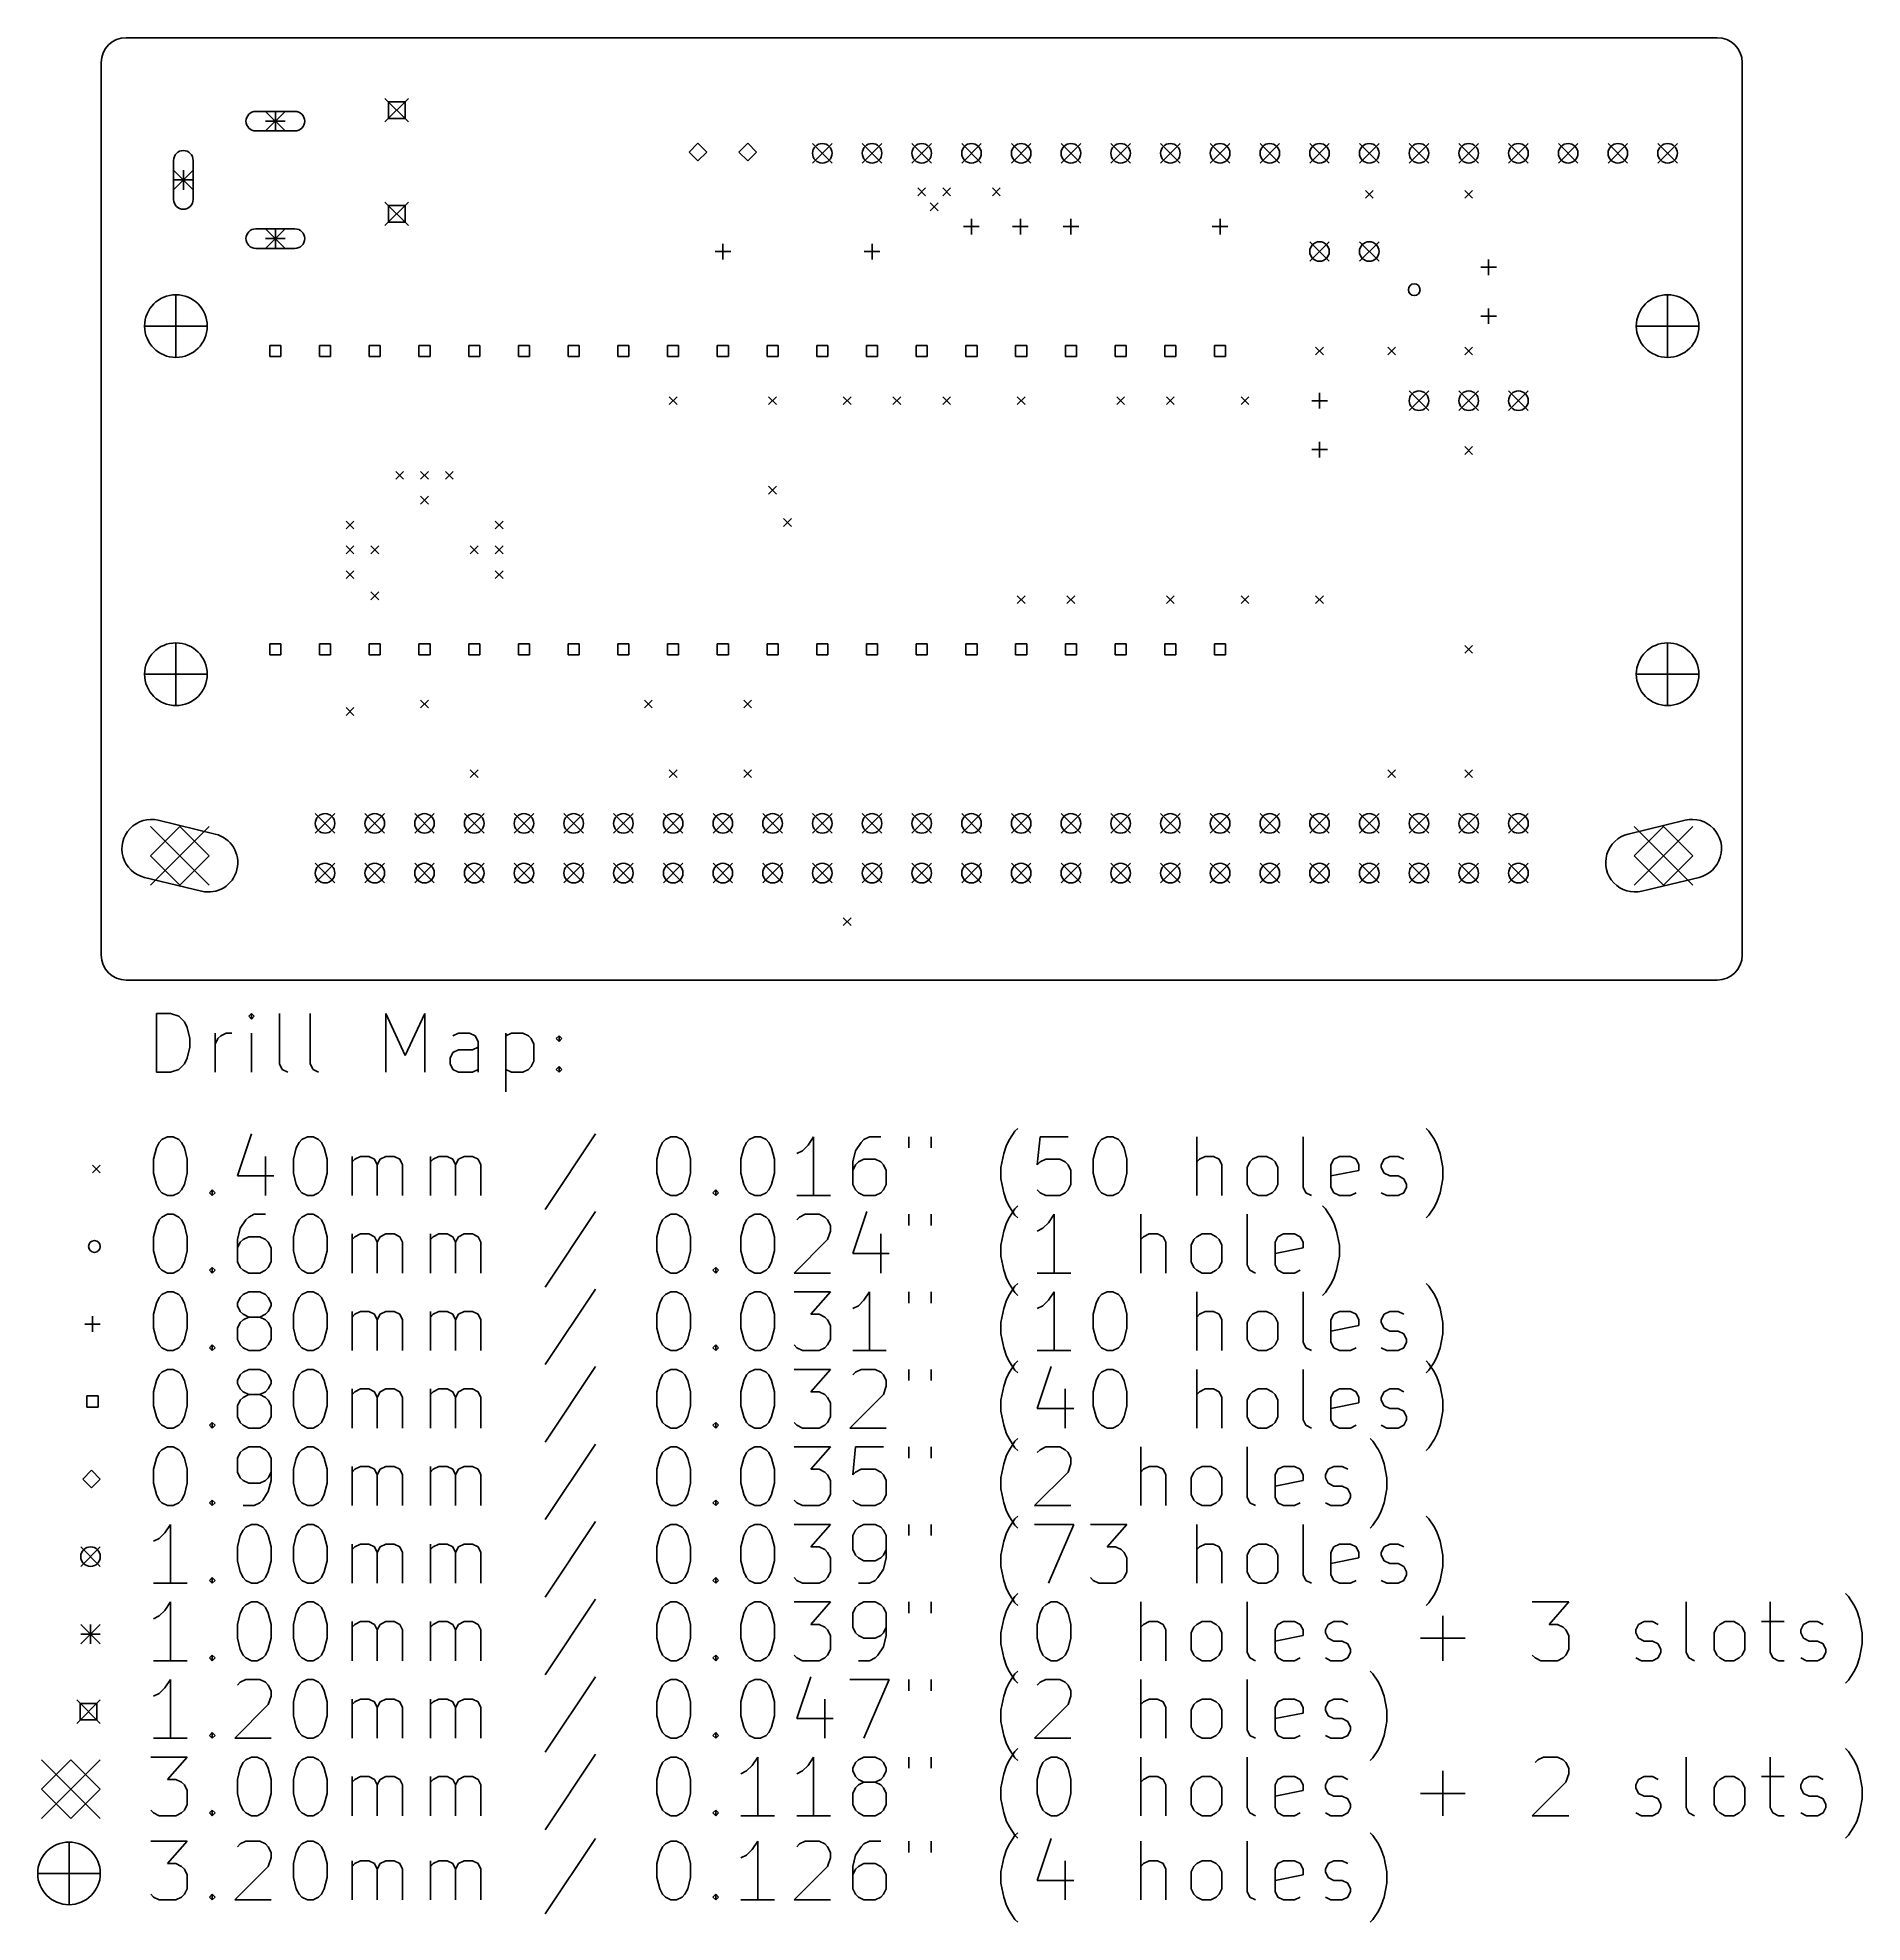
# Model space of a CAD drawing. Extents: x 102.2 to 195.4, y -184.4 to -88.1.
import ezdxf

# ---------------------------------------------------------------- set-up
doc = ezdxf.new("R2010")
doc.units = 0
doc.header["$MEASUREMENT"] = 0
doc.layers.add('BLACK', color=7, linetype='CONTINUOUS')

msp = doc.modelspace()

# ---------------------------------------------------------------- linework, layer by layer
at = {"layer": 'BLACK', "linetype": 'CONTINUOUS'}
for p, q in [((106.68, -88.138), (187.96, -88.138)), ((105.41, -135.001), (105.41, -89.408)), ((189.23, -135.001), (189.23, -89.408)), ((119.9, -91.238), (121.1, -92.438)), ((121.1, -91.238), (119.9, -92.438)), ((120.924, -91.414), (120.076, -91.414)), ((120.076, -91.414), (120.076, -92.262)), ((120.924, -92.262), (120.924, -91.414)), ((115.299, -91.902), (113.301, -91.902)), ((113.8, -91.902), (114.8, -92.903)), ((114.8, -91.902), (113.8, -92.903)), ((113.8, -92.403), (114.8, -92.403)), ((114.3, -91.902), (114.3, -92.903)), ((120.076, -92.262), (120.924, -92.262)), ((115.299, -92.903), (113.301, -92.903)), ((135.89, -93.53), (135.44, -93.98)), ((135.44, -93.98), (135.89, -94.43)), ((136.34, -93.98), (135.89, -93.53)), ((135.89, -94.43), (136.34, -93.98)), ((138.43, -93.53), (137.98, -93.98)), ((137.98, -93.98), (138.43, -94.43)), ((138.88, -93.98), (138.43, -93.53)), ((138.43, -94.43), (138.88, -93.98)), ((141.74, -93.543), (142.74, -94.543)), ((142.74, -93.543), (141.74, -94.543)), ((144.28, -93.543), (145.28, -94.543)), ((145.28, -93.543), (144.28, -94.543)), ((146.82, -93.543), (147.82, -94.543)), ((147.82, -93.543), (146.82, -94.543)), ((149.36, -93.543), (150.36, -94.543)), ((150.36, -93.543), (149.36, -94.543)), ((151.9, -93.543), (152.9, -94.543)), ((152.9, -93.543), (151.9, -94.543)), ((154.44, -93.543), (155.44, -94.543)), ((155.44, -93.543), (154.44, -94.543)), ((156.98, -93.543), (157.98, -94.543)), ((157.98, -93.543), (156.98, -94.543)), ((159.52, -93.543), (160.52, -94.543)), ((160.52, -93.543), (159.52, -94.543)), ((162.06, -93.543), (163.06, -94.543)), ((163.06, -93.543), (162.06, -94.543)), ((164.6, -93.543), (165.6, -94.543)), ((165.6, -93.543), (164.6, -94.543)), ((167.14, -93.543), (168.14, -94.543)), ((168.14, -93.543), (167.14, -94.543)), ((169.68, -93.543), (170.68, -94.543)), ((170.68, -93.543), (169.68, -94.543)), ((172.22, -93.543), (173.22, -94.543)), ((173.22, -93.543), (172.22, -94.543)), ((174.76, -93.543), (175.76, -94.543)), ((175.76, -93.543), (174.76, -94.543)), ((177.3, -93.543), (178.3, -94.543)), ((178.3, -93.543), (177.3, -94.543)), ((179.84, -93.543), (180.84, -94.543)), ((180.84, -93.543), (179.84, -94.543)), ((182.38, -93.543), (183.38, -94.543)), ((183.38, -93.543), (182.38, -94.543)), ((184.92, -93.543), (185.92, -94.543)), ((185.92, -93.543), (184.92, -94.543)), ((109.101, -94.403), (109.101, -96.402)), ((109.101, -94.902), (110.101, -95.903)), ((110.101, -94.902), (109.101, -95.903)), ((109.601, -94.902), (109.601, -95.903)), ((110.101, -94.403), (110.101, -96.402)), ((109.101, -95.402), (110.101, -95.402)), ((147.12, -95.812), (147.52, -96.212)), ((147.52, -95.812), (147.12, -96.212)), ((148.39, -95.812), (148.79, -96.212)), ((148.79, -95.812), (148.39, -96.212)), ((150.93, -95.812), (151.33, -96.212)), ((151.33, -95.812), (150.93, -96.212)), ((169.98, -95.939), (170.38, -96.339)), ((170.38, -95.939), (169.98, -96.339)), ((175.06, -95.939), (175.46, -96.339)), ((175.46, -95.939), (175.06, -96.339)), ((119.9, -96.538), (121.1, -97.738)), ((121.1, -96.538), (119.9, -97.738)), ((120.924, -96.714), (120.076, -96.714)), ((120.076, -96.714), (120.076, -97.562)), ((120.924, -97.562), (120.924, -96.714)), ((147.755, -96.574), (148.155, -96.974)), ((148.155, -96.574), (147.755, -96.974)), ((115.299, -97.902), (113.301, -97.902)), ((113.8, -97.902), (114.8, -98.903)), ((114.8, -97.902), (113.8, -98.903)), ((114.3, -97.902), (114.3, -98.903)), ((120.076, -97.562), (120.924, -97.562)), ((149.46, -97.79), (150.26, -97.79)), ((149.86, -97.39), (149.86, -98.19)), ((151.96, -97.79), (152.76, -97.79)), ((152.36, -97.39), (152.36, -98.19)), ((154.54, -97.79), (155.34, -97.79)), ((154.94, -97.39), (154.94, -98.19)), ((162.16, -97.79), (162.96, -97.79)), ((162.56, -97.39), (162.56, -98.19)), ((115.299, -98.903), (113.301, -98.903)), ((113.8, -98.402), (114.8, -98.402)), ((136.76, -99.06), (137.56, -99.06)), ((137.16, -98.66), (137.16, -99.46)), ((144.38, -99.06), (145.18, -99.06)), ((144.78, -98.66), (144.78, -99.46)), ((167.14, -98.56), (168.14, -99.56)), ((168.14, -98.56), (167.14, -99.56)), ((169.68, -98.56), (170.68, -99.56)), ((170.68, -98.56), (169.68, -99.56)), ((175.876, -99.862), (176.676, -99.862)), ((176.276, -99.462), (176.276, -100.262)), ((109.22, -101.27), (109.22, -104.47)), ((176.276, -101.962), (176.276, -102.762)), ((185.42, -101.27), (185.42, -104.47)), ((107.62, -102.87), (110.82, -102.87)), ((175.876, -102.362), (176.676, -102.362)), ((183.82, -102.87), (187.02, -102.87)), ((114.583, -103.857), (114.017, -103.857)), ((114.017, -103.857), (114.017, -104.423)), ((114.583, -104.423), (114.583, -103.857)), ((117.123, -103.857), (116.557, -103.857)), ((116.557, -103.857), (116.557, -104.423)), ((117.123, -104.423), (117.123, -103.857)), ((119.663, -103.857), (119.097, -103.857)), ((119.097, -103.857), (119.097, -104.423)), ((119.663, -104.423), (119.663, -103.857)), ((122.203, -103.857), (121.637, -103.857)), ((121.637, -103.857), (121.637, -104.423)), ((122.203, -104.423), (122.203, -103.857)), ((124.743, -103.857), (124.177, -103.857)), ((124.177, -103.857), (124.177, -104.423)), ((124.743, -104.423), (124.743, -103.857)), ((127.283, -103.857), (126.717, -103.857)), ((126.717, -103.857), (126.717, -104.423)), ((127.283, -104.423), (127.283, -103.857)), ((129.823, -103.857), (129.257, -103.857)), ((129.257, -103.857), (129.257, -104.423)), ((129.823, -104.423), (129.823, -103.857)), ((132.363, -103.857), (131.797, -103.857)), ((131.797, -103.857), (131.797, -104.423)), ((132.363, -104.423), (132.363, -103.857)), ((134.903, -103.857), (134.337, -103.857)), ((134.337, -103.857), (134.337, -104.423)), ((134.903, -104.423), (134.903, -103.857)), ((137.443, -103.857), (136.877, -103.857)), ((136.877, -103.857), (136.877, -104.423)), ((137.443, -104.423), (137.443, -103.857)), ((139.983, -103.857), (139.417, -103.857)), ((139.417, -103.857), (139.417, -104.423)), ((139.983, -104.423), (139.983, -103.857)), ((142.523, -103.857), (141.957, -103.857)), ((141.957, -103.857), (141.957, -104.423)), ((142.523, -104.423), (142.523, -103.857)), ((145.063, -103.857), (144.497, -103.857)), ((144.497, -103.857), (144.497, -104.423)), ((145.063, -104.423), (145.063, -103.857)), ((147.603, -103.857), (147.037, -103.857)), ((147.037, -103.857), (147.037, -104.423)), ((147.603, -104.423), (147.603, -103.857)), ((150.143, -103.857), (149.577, -103.857)), ((149.577, -103.857), (149.577, -104.423)), ((150.143, -104.423), (150.143, -103.857)), ((152.683, -103.857), (152.117, -103.857)), ((152.117, -103.857), (152.117, -104.423)), ((152.683, -104.423), (152.683, -103.857)), ((155.223, -103.857), (154.657, -103.857)), ((154.657, -103.857), (154.657, -104.423)), ((155.223, -104.423), (155.223, -103.857)), ((157.763, -103.857), (157.197, -103.857)), ((157.197, -103.857), (157.197, -104.423)), ((157.763, -104.423), (157.763, -103.857)), ((160.303, -103.857), (159.737, -103.857)), ((159.737, -103.857), (159.737, -104.423)), ((160.303, -104.423), (160.303, -103.857)), ((162.843, -103.857), (162.277, -103.857)), ((162.277, -103.857), (162.277, -104.423)), ((162.843, -104.423), (162.843, -103.857)), ((167.44, -103.94), (167.84, -104.34)), ((167.84, -103.94), (167.44, -104.34)), ((171.123, -103.94), (171.523, -104.34)), ((171.523, -103.94), (171.123, -104.34)), ((175.06, -103.94), (175.46, -104.34)), ((175.46, -103.94), (175.06, -104.34)), ((114.017, -104.423), (114.583, -104.423)), ((116.557, -104.423), (117.123, -104.423)), ((119.097, -104.423), (119.663, -104.423)), ((121.637, -104.423), (122.203, -104.423)), ((124.177, -104.423), (124.743, -104.423)), ((126.717, -104.423), (127.283, -104.423)), ((129.257, -104.423), (129.823, -104.423)), ((131.797, -104.423), (132.363, -104.423)), ((134.337, -104.423), (134.903, -104.423)), ((136.877, -104.423), (137.443, -104.423)), ((139.417, -104.423), (139.983, -104.423)), ((141.957, -104.423), (142.523, -104.423)), ((144.497, -104.423), (145.063, -104.423)), ((147.037, -104.423), (147.603, -104.423)), ((149.577, -104.423), (150.143, -104.423)), ((152.117, -104.423), (152.683, -104.423)), ((154.657, -104.423), (155.223, -104.423)), ((157.197, -104.423), (157.763, -104.423)), ((159.737, -104.423), (160.303, -104.423)), ((162.277, -104.423), (162.843, -104.423)), ((134.42, -106.48), (134.82, -106.88)), ((134.82, -106.48), (134.42, -106.88)), ((139.5, -106.48), (139.9, -106.88)), ((139.9, -106.48), (139.5, -106.88)), ((143.31, -106.48), (143.71, -106.88)), ((143.71, -106.48), (143.31, -106.88)), ((145.85, -106.48), (146.25, -106.88)), ((146.25, -106.48), (145.85, -106.88)), ((148.39, -106.48), (148.79, -106.88)), ((148.79, -106.48), (148.39, -106.88)), ((152.2, -106.48), (152.6, -106.88)), ((152.6, -106.48), (152.2, -106.88)), ((157.28, -106.48), (157.68, -106.88)), ((157.68, -106.48), (157.28, -106.88)), ((159.82, -106.48), (160.22, -106.88)), ((160.22, -106.48), (159.82, -106.88)), ((163.63, -106.48), (164.03, -106.88)), ((164.03, -106.48), (163.63, -106.88)), ((167.24, -106.68), (168.04, -106.68)), ((167.64, -106.28), (167.64, -107.08)), ((172.22, -106.18), (173.22, -107.18)), ((173.22, -106.18), (172.22, -107.18)), ((174.76, -106.18), (175.76, -107.18)), ((175.76, -106.18), (174.76, -107.18)), ((177.3, -106.18), (178.3, -107.18)), ((178.3, -106.18), (177.3, -107.18)), ((167.24, -109.18), (168.04, -109.18)), ((167.64, -108.78), (167.64, -109.58)), ((175.06, -109.02), (175.46, -109.42)), ((175.46, -109.02), (175.06, -109.42)), ((120.45, -110.29), (120.85, -110.69)), ((120.85, -110.29), (120.45, -110.69)), ((121.72, -110.29), (122.12, -110.69)), ((122.12, -110.29), (121.72, -110.69)), ((122.99, -110.29), (123.39, -110.69)), ((123.39, -110.29), (122.99, -110.69)), ((121.72, -111.56), (122.12, -111.96)), ((122.12, -111.56), (121.72, -111.96)), ((139.5, -111.052), (139.9, -111.452)), ((139.9, -111.052), (139.5, -111.452)), ((117.91, -112.83), (118.31, -113.23)), ((118.31, -112.83), (117.91, -113.23)), ((125.53, -112.83), (125.93, -113.23)), ((125.93, -112.83), (125.53, -113.23)), ((140.262, -112.703), (140.662, -113.103)), ((140.662, -112.703), (140.262, -113.103)), ((117.91, -114.1), (118.31, -114.5)), ((118.31, -114.1), (117.91, -114.5)), ((119.18, -114.1), (119.58, -114.5)), ((119.58, -114.1), (119.18, -114.5)), ((124.26, -114.1), (124.66, -114.5)), ((124.66, -114.1), (124.26, -114.5)), ((125.53, -114.1), (125.93, -114.5)), ((125.93, -114.1), (125.53, -114.5)), ((117.91, -115.37), (118.31, -115.77)), ((118.31, -115.37), (117.91, -115.77)), ((125.53, -115.37), (125.93, -115.77)), ((125.93, -115.37), (125.53, -115.77)), ((119.18, -116.45), (119.58, -116.849)), ((119.58, -116.45), (119.18, -116.849)), ((152.2, -116.64), (152.6, -117.04)), ((152.6, -116.64), (152.2, -117.04)), ((154.74, -116.64), (155.14, -117.04)), ((155.14, -116.64), (154.74, -117.04)), ((159.82, -116.64), (160.22, -117.04)), ((160.22, -116.64), (159.82, -117.04)), ((163.63, -116.64), (164.03, -117.04)), ((164.03, -116.64), (163.63, -117.04)), ((167.44, -116.64), (167.84, -117.04)), ((167.84, -116.64), (167.44, -117.04)), ((109.22, -119.05), (109.22, -122.25)), ((114.583, -119.097), (114.017, -119.097)), ((114.017, -119.097), (114.017, -119.663)), ((114.583, -119.663), (114.583, -119.097)), ((117.123, -119.097), (116.557, -119.097)), ((116.557, -119.097), (116.557, -119.663)), ((117.123, -119.663), (117.123, -119.097)), ((119.663, -119.097), (119.097, -119.097)), ((119.097, -119.097), (119.097, -119.663)), ((119.663, -119.663), (119.663, -119.097)), ((122.203, -119.097), (121.637, -119.097)), ((121.637, -119.097), (121.637, -119.663)), ((122.203, -119.663), (122.203, -119.097)), ((124.743, -119.097), (124.177, -119.097)), ((124.177, -119.097), (124.177, -119.663)), ((124.743, -119.663), (124.743, -119.097)), ((127.283, -119.097), (126.717, -119.097)), ((126.717, -119.097), (126.717, -119.663)), ((127.283, -119.663), (127.283, -119.097)), ((129.823, -119.097), (129.257, -119.097)), ((129.257, -119.097), (129.257, -119.663)), ((129.823, -119.663), (129.823, -119.097)), ((132.363, -119.097), (131.797, -119.097)), ((131.797, -119.097), (131.797, -119.663)), ((132.363, -119.663), (132.363, -119.097)), ((134.903, -119.097), (134.337, -119.097)), ((134.337, -119.097), (134.337, -119.663)), ((134.903, -119.663), (134.903, -119.097)), ((137.443, -119.097), (136.877, -119.097)), ((136.877, -119.097), (136.877, -119.663)), ((137.443, -119.663), (137.443, -119.097)), ((139.983, -119.097), (139.417, -119.097)), ((139.417, -119.097), (139.417, -119.663)), ((139.983, -119.663), (139.983, -119.097)), ((142.523, -119.097), (141.957, -119.097)), ((141.957, -119.097), (141.957, -119.663)), ((142.523, -119.663), (142.523, -119.097)), ((145.063, -119.097), (144.497, -119.097)), ((144.497, -119.097), (144.497, -119.663)), ((145.063, -119.663), (145.063, -119.097)), ((147.603, -119.097), (147.037, -119.097)), ((147.037, -119.097), (147.037, -119.663)), ((147.603, -119.663), (147.603, -119.097)), ((150.143, -119.097), (149.577, -119.097)), ((149.577, -119.097), (149.577, -119.663)), ((150.143, -119.663), (150.143, -119.097)), ((152.683, -119.097), (152.117, -119.097)), ((152.117, -119.097), (152.117, -119.663)), ((152.683, -119.663), (152.683, -119.097)), ((155.223, -119.097), (154.657, -119.097)), ((154.657, -119.097), (154.657, -119.663)), ((155.223, -119.663), (155.223, -119.097)), ((157.763, -119.097), (157.197, -119.097)), ((157.197, -119.097), (157.197, -119.663)), ((157.763, -119.663), (157.763, -119.097)), ((160.303, -119.097), (159.737, -119.097)), ((159.737, -119.097), (159.737, -119.663)), ((160.303, -119.663), (160.303, -119.097)), ((162.843, -119.097), (162.277, -119.097)), ((162.277, -119.097), (162.277, -119.663)), ((162.843, -119.663), (162.843, -119.097)), ((175.06, -119.18), (175.46, -119.58)), ((175.46, -119.18), (175.06, -119.58)), ((185.42, -119.05), (185.42, -122.25)), ((114.017, -119.663), (114.583, -119.663)), ((116.557, -119.663), (117.123, -119.663)), ((119.097, -119.663), (119.663, -119.663)), ((121.637, -119.663), (122.203, -119.663)), ((124.177, -119.663), (124.743, -119.663)), ((126.717, -119.663), (127.283, -119.663)), ((129.257, -119.663), (129.823, -119.663)), ((131.797, -119.663), (132.363, -119.663)), ((134.337, -119.663), (134.903, -119.663)), ((136.877, -119.663), (137.443, -119.663)), ((139.417, -119.663), (139.983, -119.663)), ((141.957, -119.663), (142.523, -119.663)), ((144.497, -119.663), (145.063, -119.663)), ((147.037, -119.663), (147.603, -119.663)), ((149.577, -119.663), (150.143, -119.663)), ((152.117, -119.663), (152.683, -119.663)), ((154.657, -119.663), (155.223, -119.663)), ((157.197, -119.663), (157.763, -119.663)), ((159.737, -119.663), (160.303, -119.663)), ((162.277, -119.663), (162.843, -119.663)), ((107.62, -120.65), (110.82, -120.65)), ((183.82, -120.65), (187.02, -120.65)), ((121.72, -121.974), (122.12, -122.374)), ((122.12, -121.974), (121.72, -122.374)), ((133.15, -121.974), (133.55, -122.374)), ((133.55, -121.974), (133.15, -122.374)), ((138.23, -121.974), (138.63, -122.374)), ((138.63, -121.974), (138.23, -122.374)), ((117.91, -122.355), (118.31, -122.755)), ((118.31, -122.355), (117.91, -122.755)), ((124.26, -125.53), (124.66, -125.93)), ((124.66, -125.53), (124.26, -125.93)), ((134.42, -125.53), (134.82, -125.93)), ((134.82, -125.53), (134.42, -125.93)), ((138.23, -125.53), (138.63, -125.93)), ((138.63, -125.53), (138.23, -125.93)), ((171.123, -125.53), (171.523, -125.93)), ((171.523, -125.53), (171.123, -125.93)), ((175.06, -125.53), (175.46, -125.93)), ((175.46, -125.53), (175.06, -125.93)), ((116.34, -127.77), (117.34, -128.77)), ((117.34, -127.77), (116.34, -128.77)), ((118.88, -127.77), (119.88, -128.77)), ((119.88, -127.77), (118.88, -128.77)), ((121.42, -127.77), (122.42, -128.77)), ((122.42, -127.77), (121.42, -128.77)), ((123.96, -127.77), (124.96, -128.77)), ((124.96, -127.77), (123.96, -128.77)), ((126.5, -127.77), (127.5, -128.77)), ((127.5, -127.77), (126.5, -128.77)), ((129.04, -127.77), (130.04, -128.77)), ((130.04, -127.77), (129.04, -128.77)), ((131.58, -127.77), (132.58, -128.77)), ((132.58, -127.77), (131.58, -128.77)), ((134.12, -127.77), (135.12, -128.77)), ((135.12, -127.77), (134.12, -128.77)), ((136.66, -127.77), (137.66, -128.77)), ((137.66, -127.77), (136.66, -128.77)), ((139.2, -127.77), (140.2, -128.77)), ((140.2, -127.77), (139.2, -128.77)), ((141.74, -127.77), (142.74, -128.77)), ((142.74, -127.77), (141.74, -128.77)), ((144.28, -127.77), (145.28, -128.77)), ((145.28, -127.77), (144.28, -128.77)), ((146.82, -127.77), (147.82, -128.77)), ((147.82, -127.77), (146.82, -128.77)), ((149.36, -127.77), (150.36, -128.77)), ((150.36, -127.77), (149.36, -128.77)), ((151.9, -127.77), (152.9, -128.77)), ((152.9, -127.77), (151.9, -128.77)), ((154.44, -127.77), (155.44, -128.77)), ((155.44, -127.77), (154.44, -128.77)), ((156.98, -127.77), (157.98, -128.77)), ((157.98, -127.77), (156.98, -128.77)), ((159.52, -127.77), (160.52, -128.77)), ((160.52, -127.77), (159.52, -128.77)), ((162.06, -127.77), (163.06, -128.77)), ((163.06, -127.77), (162.06, -128.77)), ((164.6, -127.77), (165.6, -128.77)), ((165.6, -127.77), (164.6, -128.77)), ((167.14, -127.77), (168.14, -128.77)), ((168.14, -127.77), (167.14, -128.77)), ((169.68, -127.77), (170.68, -128.77)), ((170.68, -127.77), (169.68, -128.77)), ((172.22, -127.77), (173.22, -128.77)), ((173.22, -127.77), (172.22, -128.77)), ((174.76, -127.77), (175.76, -128.77)), ((175.76, -127.77), (174.76, -128.77)), ((177.3, -127.77), (178.3, -128.77)), ((178.3, -127.77), (177.3, -128.77)), ((107.923, -128.421), (110.923, -131.421)), ((110.923, -128.421), (107.923, -131.421)), ((109.423, -128.421), (107.923, -129.921)), ((111.234, -128.816), (108.318, -128.11)), ((110.923, -129.921), (109.423, -128.421)), ((183.406, -128.816), (186.322, -128.11)), ((183.717, -128.421), (186.717, -131.421)), ((186.717, -128.421), (183.717, -131.421)), ((185.217, -128.421), (183.717, -129.921)), ((186.717, -129.921), (185.217, -128.421)), ((107.923, -129.921), (109.423, -131.421)), ((109.423, -131.421), (110.923, -129.921)), ((183.717, -129.921), (185.217, -131.421)), ((185.217, -131.421), (186.717, -129.921)), ((116.34, -130.31), (117.34, -131.31)), ((117.34, -130.31), (116.34, -131.31)), ((118.88, -130.31), (119.88, -131.31)), ((119.88, -130.31), (118.88, -131.31)), ((121.42, -130.31), (122.42, -131.31)), ((122.42, -130.31), (121.42, -131.31)), ((123.96, -130.31), (124.96, -131.31)), ((124.96, -130.31), (123.96, -131.31)), ((126.5, -130.31), (127.5, -131.31)), ((127.5, -130.31), (126.5, -131.31)), ((129.04, -130.31), (130.04, -131.31)), ((130.04, -130.31), (129.04, -131.31)), ((131.58, -130.31), (132.58, -131.31)), ((132.58, -130.31), (131.58, -131.31)), ((134.12, -130.31), (135.12, -131.31)), ((135.12, -130.31), (134.12, -131.31)), ((136.66, -130.31), (137.66, -131.31)), ((137.66, -130.31), (136.66, -131.31)), ((139.2, -130.31), (140.2, -131.31)), ((140.2, -130.31), (139.2, -131.31)), ((141.74, -130.31), (142.74, -131.31)), ((142.74, -130.31), (141.74, -131.31)), ((144.28, -130.31), (145.28, -131.31)), ((145.28, -130.31), (144.28, -131.31)), ((146.82, -130.31), (147.82, -131.31)), ((147.82, -130.31), (146.82, -131.31)), ((149.36, -130.31), (150.36, -131.31)), ((150.36, -130.31), (149.36, -131.31)), ((151.9, -130.31), (152.9, -131.31)), ((152.9, -130.31), (151.9, -131.31)), ((154.44, -130.31), (155.44, -131.31)), ((155.44, -130.31), (154.44, -131.31)), ((156.98, -130.31), (157.98, -131.31)), ((157.98, -130.31), (156.98, -131.31)), ((159.52, -130.31), (160.52, -131.31)), ((160.52, -130.31), (159.52, -131.31)), ((162.06, -130.31), (163.06, -131.31)), ((163.06, -130.31), (162.06, -131.31)), ((164.6, -130.31), (165.6, -131.31)), ((165.6, -130.31), (164.6, -131.31)), ((167.14, -130.31), (168.14, -131.31)), ((168.14, -130.31), (167.14, -131.31)), ((169.68, -130.31), (170.68, -131.31)), ((170.68, -130.31), (169.68, -131.31)), ((172.22, -130.31), (173.22, -131.31)), ((173.22, -130.31), (172.22, -131.31)), ((174.76, -130.31), (175.76, -131.31)), ((175.76, -130.31), (174.76, -131.31)), ((177.3, -130.31), (178.3, -131.31)), ((178.3, -130.31), (177.3, -131.31)), ((110.528, -131.732), (107.613, -131.026)), ((184.112, -131.732), (187.027, -131.026)), ((143.31, -133.087), (143.71, -133.487)), ((143.71, -133.087), (143.31, -133.487)), ((187.96, -136.271), (106.68, -136.271)), ((108.224, -140.978), (108.224, -137.978)), ((108.224, -137.978), (108.939, -137.978)), ((108.939, -137.978), (109.367, -138.121)), ((109.367, -138.121), (109.653, -138.407)), ((109.653, -138.407), (109.796, -138.692)), ((113.081, -137.978), (112.939, -138.121)), ((112.939, -138.121), (113.081, -138.264)), ((113.224, -138.121), (113.081, -137.978)), ((113.081, -137.978), (113.081, -138.264)), ((113.081, -138.264), (113.224, -138.121)), ((114.51, -140.55), (114.51, -137.978)), ((116.081, -140.55), (116.081, -137.978)), ((119.939, -140.978), (119.939, -137.978)), ((119.939, -137.978), (120.939, -140.121)), ((120.939, -140.121), (121.939, -137.978)), ((121.939, -137.978), (121.939, -140.978)), ((109.796, -138.692), (109.939, -139.264)), ((109.939, -139.264), (109.939, -139.692)), ((111.224, -140.978), (111.224, -138.978)), ((111.224, -139.55), (111.367, -139.264)), ((111.367, -139.264), (111.51, -139.121)), ((111.51, -139.121), (111.796, -138.978)), ((111.796, -138.978), (112.081, -138.978)), ((113.081, -140.978), (113.081, -138.978)), ((123.653, -138.978), (123.367, -139.121)), ((124.224, -138.978), (123.653, -138.978)), ((124.51, -139.121), (124.224, -138.978)), ((124.653, -139.407), (124.51, -139.121)), ((124.653, -140.978), (124.653, -139.407)), ((126.081, -138.978), (126.081, -141.978)), ((126.081, -139.121), (126.367, -138.978)), ((126.367, -138.978), (126.939, -138.978)), ((126.939, -138.978), (127.224, -139.121)), ((127.224, -139.121), (127.367, -139.264)), ((127.367, -139.264), (127.51, -139.55)), ((127.51, -139.55), (127.51, -140.407)), ((128.653, -139.264), (128.796, -139.121)), ((128.796, -139.407), (128.653, -139.264)), ((128.796, -139.121), (128.939, -139.264)), ((128.796, -139.121), (128.796, -139.407)), ((128.939, -139.264), (128.796, -139.407)), ((109.796, -140.264), (109.653, -140.55)), ((109.939, -139.692), (109.796, -140.264)), ((123.224, -140.264), (123.367, -139.978)), ((123.224, -140.55), (123.224, -140.264)), ((123.367, -139.978), (123.653, -139.835)), ((123.653, -139.835), (124.367, -139.835)), ((124.367, -139.835), (124.653, -139.692)), ((127.51, -140.407), (127.367, -140.692)), ((108.939, -140.978), (108.224, -140.978)), ((109.367, -140.835), (108.939, -140.978)), ((109.653, -140.55), (109.367, -140.835)), ((114.653, -140.835), (114.51, -140.55)), ((114.939, -140.978), (114.653, -140.835)), ((116.224, -140.835), (116.081, -140.55)), ((116.51, -140.978), (116.224, -140.835)), ((123.367, -140.835), (123.224, -140.55)), ((123.653, -140.978), (123.367, -140.835)), ((124.367, -140.978), (123.653, -140.978)), ((124.653, -140.835), (124.367, -140.978)), ((126.367, -140.978), (126.081, -140.835)), ((126.939, -140.978), (126.367, -140.978)), ((127.224, -140.835), (126.939, -140.978)), ((127.367, -140.692), (127.224, -140.835)), ((128.653, -140.835), (128.796, -140.692)), ((128.796, -140.978), (128.653, -140.835)), ((128.796, -140.692), (128.939, -140.835)), ((128.796, -140.692), (128.796, -140.978)), ((128.939, -140.835), (128.796, -140.978)), ((108.51, -144.421), (108.796, -144.278)), ((108.796, -144.278), (109.081, -144.278)), ((109.081, -144.278), (109.367, -144.421)), ((113.081, -144.135), (112.367, -146.278)), ((115.653, -144.421), (115.939, -144.278)), ((115.939, -144.278), (116.224, -144.278)), ((116.224, -144.278), (116.51, -144.421)), ((130.653, -144.135), (128.081, -147.992)), ((134.224, -144.421), (134.51, -144.278)), ((134.51, -144.278), (134.796, -144.278)), ((134.796, -144.278), (135.081, -144.421)), ((138.51, -144.421), (138.796, -144.278)), ((138.796, -144.278), (139.081, -144.278)), ((139.081, -144.278), (139.367, -144.421)), ((141.796, -144.278), (141.51, -144.707)), ((141.796, -147.278), (141.796, -144.278)), ((144.653, -144.278), (144.367, -144.421)), ((145.224, -144.278), (144.653, -144.278)), ((146.653, -144.278), (146.653, -144.85)), ((147.796, -144.278), (147.796, -144.85)), ((151.796, -144.421), (152.081, -143.992)), ((152.081, -143.992), (152.224, -143.85)), ((153.367, -144.278), (153.224, -145.707)), ((154.796, -144.278), (153.367, -144.278)), ((156.51, -144.421), (156.796, -144.278)), ((156.796, -144.278), (157.081, -144.278)), ((157.081, -144.278), (157.367, -144.421)), ((161.367, -147.278), (161.367, -144.278)), ((166.796, -146.85), (166.796, -144.278)), ((173.224, -143.992), (173.081, -143.85)), ((173.51, -144.421), (173.224, -143.992)), ((108.081, -145.421), (108.224, -144.85)), ((108.224, -144.85), (108.367, -144.564)), ((108.367, -144.564), (108.51, -144.421)), ((109.367, -144.421), (109.51, -144.564)), ((109.51, -144.564), (109.653, -144.85)), ((109.653, -144.85), (109.796, -145.421)), ((113.796, -145.278), (113.796, -147.278)), ((115.224, -145.421), (115.367, -144.85)), ((115.367, -144.85), (115.51, -144.564)), ((115.51, -144.564), (115.653, -144.421)), ((116.51, -144.421), (116.653, -144.564)), ((116.653, -144.564), (116.796, -144.85)), ((116.796, -144.85), (116.939, -145.421)), ((118.224, -147.278), (118.224, -145.278)), ((118.367, -145.421), (118.653, -145.278)), ((118.653, -145.278), (119.081, -145.278)), ((119.081, -145.278), (119.367, -145.421)), ((119.653, -145.421), (119.939, -145.278)), ((119.939, -145.278), (120.367, -145.278)), ((120.367, -145.278), (120.653, -145.421)), ((122.224, -147.278), (122.224, -145.278)), ((122.367, -145.421), (122.653, -145.278)), ((122.653, -145.278), (123.081, -145.278)), ((123.081, -145.278), (123.367, -145.421)), ((123.653, -145.421), (123.939, -145.278)), ((123.939, -145.278), (124.367, -145.278)), ((124.367, -145.278), (124.653, -145.421)), ((133.796, -145.421), (133.939, -144.85)), ((133.939, -144.85), (134.081, -144.564)), ((134.081, -144.564), (134.224, -144.421)), ((135.081, -144.421), (135.224, -144.564)), ((135.224, -144.564), (135.367, -144.85)), ((135.367, -144.85), (135.51, -145.421)), ((138.081, -145.421), (138.224, -144.85)), ((138.224, -144.85), (138.367, -144.564)), ((138.367, -144.564), (138.51, -144.421)), ((139.367, -144.421), (139.51, -144.564)), ((139.51, -144.564), (139.653, -144.85)), ((139.653, -144.85), (139.796, -145.421)), ((141.224, -144.992), (140.939, -145.135)), ((141.51, -144.707), (141.224, -144.992)), ((143.939, -144.992), (143.796, -145.564)), ((144.224, -144.564), (143.939, -144.992)), ((144.367, -144.421), (144.224, -144.564)), ((151.367, -145.85), (151.51, -145.135)), ((151.51, -145.135), (151.653, -144.707)), ((151.653, -144.707), (151.796, -144.421)), ((156.081, -145.421), (156.224, -144.85)), ((156.224, -144.85), (156.367, -144.564)), ((156.367, -144.564), (156.51, -144.421)), ((157.367, -144.421), (157.51, -144.564)), ((157.51, -144.564), (157.653, -144.85)), ((157.653, -144.85), (157.796, -145.421)), ((161.796, -145.278), (161.51, -145.421)), ((162.224, -145.278), (161.796, -145.278)), ((162.51, -145.421), (162.224, -145.278)), ((164.224, -145.421), (164.51, -145.278)), ((164.51, -145.278), (164.939, -145.278)), ((164.939, -145.278), (165.224, -145.421)), ((168.367, -145.421), (168.653, -145.278)), ((168.653, -145.278), (169.224, -145.278)), ((169.224, -145.278), (169.51, -145.421)), ((170.939, -145.421), (171.224, -145.278)), ((171.224, -145.278), (171.653, -145.278)), ((171.653, -145.278), (171.939, -145.421)), ((173.653, -144.707), (173.51, -144.421)), ((173.796, -145.135), (173.653, -144.707)), ((173.939, -145.85), (173.796, -145.135)), ((104.96, -145.721), (105.36, -146.121)), ((105.36, -145.721), (104.96, -146.121)), ((108.081, -146.135), (108.081, -145.421)), ((108.224, -146.707), (108.081, -146.135)), ((109.796, -146.135), (109.653, -146.707)), ((109.796, -145.421), (109.796, -146.135)), ((112.367, -146.278), (114.224, -146.278)), ((115.224, -146.135), (115.224, -145.421)), ((115.367, -146.707), (115.224, -146.135)), ((116.939, -146.135), (116.796, -146.707)), ((116.939, -145.421), (116.939, -146.135)), ((118.224, -145.564), (118.367, -145.421)), ((119.367, -145.421), (119.51, -145.707)), ((119.51, -145.707), (119.653, -145.421)), ((119.51, -145.707), (119.51, -147.278)), ((120.653, -145.421), (120.796, -145.707)), ((120.796, -145.707), (120.796, -147.278)), ((122.224, -145.564), (122.367, -145.421)), ((123.367, -145.421), (123.51, -145.707)), ((123.51, -145.707), (123.653, -145.421)), ((123.51, -145.707), (123.51, -147.278)), ((124.653, -145.421), (124.796, -145.707)), ((124.796, -145.707), (124.796, -147.278)), ((133.796, -146.135), (133.796, -145.421)), ((133.939, -146.707), (133.796, -146.135)), ((135.51, -146.135), (135.367, -146.707)), ((135.51, -145.421), (135.51, -146.135)), ((138.081, -146.135), (138.081, -145.421)), ((138.224, -146.707), (138.081, -146.135)), ((139.796, -146.135), (139.653, -146.707)), ((139.796, -145.421), (139.796, -146.135)), ((143.796, -145.564), (143.796, -146.707)), ((143.939, -145.707), (143.796, -145.992)), ((144.081, -145.564), (143.939, -145.707)), ((144.367, -145.421), (144.081, -145.564)), ((144.939, -145.421), (144.367, -145.421)), ((145.224, -145.564), (144.939, -145.421)), ((145.367, -145.707), (145.224, -145.564)), ((145.51, -145.992), (145.367, -145.707)), ((145.51, -146.707), (145.51, -145.992)), ((151.367, -146.421), (151.367, -145.85)), ((153.224, -145.707), (153.367, -145.564)), ((153.367, -145.564), (153.653, -145.421)), ((153.653, -145.421), (154.367, -145.421)), ((154.367, -145.421), (154.653, -145.564)), ((154.653, -145.564), (154.796, -145.707)), ((154.796, -145.707), (154.939, -145.992)), ((154.939, -145.992), (154.939, -146.707)), ((156.081, -146.135), (156.081, -145.421)), ((156.224, -146.707), (156.081, -146.135)), ((157.796, -146.135), (157.653, -146.707)), ((157.796, -145.421), (157.796, -146.135)), ((161.51, -145.421), (161.367, -145.564)), ((162.653, -145.707), (162.51, -145.421)), ((162.653, -147.278), (162.653, -145.707)), ((163.939, -145.85), (164.081, -145.564)), ((163.939, -146.707), (163.939, -145.85)), ((164.081, -145.564), (164.224, -145.421)), ((165.224, -145.421), (165.367, -145.564)), ((165.367, -145.564), (165.51, -145.85)), ((165.51, -145.85), (165.51, -146.707)), ((168.224, -145.707), (168.367, -145.421)), ((168.224, -146.85), (168.224, -145.707)), ((169.653, -145.992), (168.224, -146.278)), ((169.51, -145.421), (169.653, -145.707)), ((169.653, -145.707), (169.653, -145.992)), ((170.796, -145.707), (170.939, -145.421)), ((170.796, -145.85), (170.796, -145.707)), ((170.939, -146.135), (170.796, -145.85)), ((171.224, -146.278), (170.939, -146.135)), ((171.653, -146.278), (171.224, -146.278)), ((171.939, -146.421), (171.653, -146.278)), ((173.939, -146.421), (173.939, -145.85)), ((108.367, -146.992), (108.224, -146.707)), ((108.51, -147.135), (108.367, -146.992)), ((108.796, -147.278), (108.51, -147.135)), ((109.081, -147.278), (108.796, -147.278)), ((109.367, -147.135), (109.081, -147.278)), ((109.51, -146.992), (109.367, -147.135)), ((109.653, -146.707), (109.51, -146.992)), ((110.939, -147.135), (111.081, -146.992)), ((111.081, -147.278), (110.939, -147.135)), ((111.081, -146.992), (111.224, -147.135)), ((111.081, -146.992), (111.081, -147.278)), ((111.224, -147.135), (111.081, -147.278)), ((115.51, -146.992), (115.367, -146.707)), ((115.653, -147.135), (115.51, -146.992)), ((115.939, -147.278), (115.653, -147.135)), ((116.224, -147.278), (115.939, -147.278)), ((116.51, -147.135), (116.224, -147.278)), ((116.653, -146.992), (116.51, -147.135)), ((116.796, -146.707), (116.653, -146.992)), ((134.081, -146.992), (133.939, -146.707)), ((134.224, -147.135), (134.081, -146.992)), ((134.51, -147.278), (134.224, -147.135)), ((134.796, -147.278), (134.51, -147.278)), ((135.081, -147.135), (134.796, -147.278)), ((135.224, -146.992), (135.081, -147.135)), ((135.367, -146.707), (135.224, -146.992)), ((136.653, -147.135), (136.796, -146.992)), ((136.796, -147.278), (136.653, -147.135)), ((136.796, -146.992), (136.939, -147.135)), ((136.796, -146.992), (136.796, -147.278)), ((136.939, -147.135), (136.796, -147.278)), ((138.367, -146.992), (138.224, -146.707)), ((138.51, -147.135), (138.367, -146.992)), ((138.796, -147.278), (138.51, -147.135)), ((139.081, -147.278), (138.796, -147.278)), ((139.367, -147.135), (139.081, -147.278)), ((139.51, -146.992), (139.367, -147.135)), ((139.653, -146.707), (139.51, -146.992)), ((142.653, -147.278), (140.939, -147.278)), ((143.796, -146.707), (143.939, -146.992)), ((143.939, -146.992), (144.081, -147.135)), ((144.081, -147.135), (144.367, -147.278)), ((144.367, -147.278), (144.939, -147.278)), ((144.939, -147.278), (145.224, -147.135)), ((145.224, -147.135), (145.367, -146.992)), ((145.367, -146.992), (145.51, -146.707)), ((151.51, -147.135), (151.367, -146.421)), ((151.653, -147.564), (151.51, -147.135)), ((153.367, -147.135), (153.224, -146.992)), ((153.653, -147.278), (153.367, -147.135)), ((154.367, -147.278), (153.653, -147.278)), ((154.653, -147.135), (154.367, -147.278)), ((154.796, -146.992), (154.653, -147.135)), ((154.939, -146.707), (154.796, -146.992)), ((156.367, -146.992), (156.224, -146.707)), ((156.51, -147.135), (156.367, -146.992)), ((156.796, -147.278), (156.51, -147.135)), ((157.081, -147.278), (156.796, -147.278)), ((157.367, -147.135), (157.081, -147.278)), ((157.51, -146.992), (157.367, -147.135)), ((157.653, -146.707), (157.51, -146.992)), ((164.081, -146.992), (163.939, -146.707)), ((164.224, -147.135), (164.081, -146.992)), ((164.51, -147.278), (164.224, -147.135)), ((164.939, -147.278), (164.51, -147.278)), ((165.224, -147.135), (164.939, -147.278)), ((165.367, -146.992), (165.224, -147.135)), ((165.51, -146.707), (165.367, -146.992)), ((166.939, -147.135), (166.796, -146.85)), ((167.224, -147.278), (166.939, -147.135)), ((168.367, -147.135), (168.224, -146.85)), ((168.653, -147.278), (168.367, -147.135)), ((169.224, -147.278), (168.653, -147.278)), ((169.51, -147.135), (169.224, -147.278)), ((170.796, -147.135), (171.081, -147.278)), ((171.081, -147.278), (171.653, -147.278)), ((171.653, -147.278), (171.939, -147.135)), ((172.081, -146.707), (171.939, -146.421)), ((171.939, -147.135), (172.081, -146.85)), ((172.081, -146.85), (172.081, -146.707)), ((173.653, -147.564), (173.796, -147.135)), ((173.796, -147.135), (173.939, -146.421)), ((108.51, -148.381), (108.796, -148.238)), ((108.796, -148.238), (109.081, -148.238)), ((109.081, -148.238), (109.367, -148.381)), ((113.224, -148.238), (112.939, -148.381)), ((113.796, -148.238), (113.224, -148.238)), ((115.653, -148.381), (115.939, -148.238)), ((115.939, -148.238), (116.224, -148.238)), ((116.224, -148.238), (116.51, -148.381)), ((130.653, -148.095), (128.081, -151.952)), ((134.224, -148.381), (134.51, -148.238)), ((134.51, -148.238), (134.796, -148.238)), ((134.796, -148.238), (135.081, -148.381)), ((138.51, -148.381), (138.796, -148.238)), ((138.796, -148.238), (139.081, -148.238)), ((139.081, -148.238), (139.367, -148.381)), ((141.081, -148.381), (141.367, -148.238)), ((141.367, -148.238), (142.081, -148.238)), ((142.081, -148.238), (142.367, -148.381)), ((144.51, -148.095), (143.796, -150.238)), ((146.653, -148.238), (146.653, -148.81)), ((147.796, -148.238), (147.796, -148.81)), ((151.796, -147.85), (151.653, -147.564)), ((152.081, -148.278), (151.796, -147.85)), ((151.796, -148.381), (152.081, -147.952)), ((152.081, -147.952), (152.224, -147.81)), ((154.081, -148.238), (153.796, -148.667)), ((154.081, -151.238), (154.081, -148.238)), ((158.51, -151.238), (158.51, -148.238)), ((163.939, -150.81), (163.939, -148.238)), ((167.939, -147.952), (167.796, -147.81)), ((168.224, -148.381), (167.939, -147.952)), ((173.224, -148.278), (173.51, -147.85)), ((173.51, -147.85), (173.653, -147.564)), ((108.081, -149.381), (108.224, -148.81)), ((108.224, -148.81), (108.367, -148.524)), ((108.367, -148.524), (108.51, -148.381)), ((109.367, -148.381), (109.51, -148.524)), ((109.51, -148.524), (109.653, -148.81)), ((109.653, -148.81), (109.796, -149.381)), ((112.51, -148.952), (112.367, -149.524)), ((112.796, -148.524), (112.51, -148.952)), ((112.939, -148.381), (112.796, -148.524)), ((115.224, -149.381), (115.367, -148.81)), ((115.367, -148.81), (115.51, -148.524)), ((115.51, -148.524), (115.653, -148.381)), ((116.51, -148.381), (116.653, -148.524)), ((116.653, -148.524), (116.796, -148.81)), ((116.796, -148.81), (116.939, -149.381)), ((133.796, -149.381), (133.939, -148.81)), ((133.939, -148.81), (134.081, -148.524)), ((134.081, -148.524), (134.224, -148.381)), ((135.081, -148.381), (135.224, -148.524)), ((135.224, -148.524), (135.367, -148.81)), ((135.367, -148.81), (135.51, -149.381)), ((138.081, -149.381), (138.224, -148.81)), ((138.224, -148.81), (138.367, -148.524)), ((138.367, -148.524), (138.51, -148.381)), ((139.367, -148.381), (139.51, -148.524)), ((139.51, -148.524), (139.653, -148.81)), ((139.653, -148.81), (139.796, -149.381)), ((140.939, -148.524), (141.081, -148.381)), ((142.367, -148.381), (142.51, -148.524)), ((142.51, -148.524), (142.653, -148.81)), ((142.653, -149.095), (142.51, -149.524)), ((142.653, -148.81), (142.653, -149.095)), ((151.367, -149.81), (151.51, -149.095)), ((151.51, -149.095), (151.653, -148.667)), ((151.653, -148.667), (151.796, -148.381)), ((152.224, -148.421), (152.081, -148.278)), ((153.51, -148.952), (153.224, -149.095)), ((153.796, -148.667), (153.51, -148.952)), ((168.367, -148.667), (168.224, -148.381)), ((168.51, -149.095), (168.367, -148.667)), ((168.653, -149.81), (168.51, -149.095)), ((173.081, -148.421), (173.224, -148.278)), ((108.081, -150.095), (108.081, -149.381)), ((108.224, -150.667), (108.081, -150.095)), ((109.796, -150.095), (109.653, -150.667)), ((109.796, -149.381), (109.796, -150.095)), ((112.367, -149.524), (112.367, -150.667)), ((112.51, -149.667), (112.367, -149.952)), ((112.653, -149.524), (112.51, -149.667)), ((112.939, -149.381), (112.653, -149.524)), ((113.51, -149.381), (112.939, -149.381)), ((113.796, -149.524), (113.51, -149.381)), ((113.939, -149.667), (113.796, -149.524)), ((114.081, -149.952), (113.939, -149.667)), ((114.081, -150.667), (114.081, -149.952)), ((115.224, -150.095), (115.224, -149.381)), ((115.367, -150.667), (115.224, -150.095)), ((116.939, -150.095), (116.796, -150.667)), ((116.939, -149.381), (116.939, -150.095)), ((118.224, -151.238), (118.224, -149.238)), ((118.224, -149.524), (118.367, -149.381)), ((118.367, -149.381), (118.653, -149.238)), ((118.653, -149.238), (119.081, -149.238)), ((119.081, -149.238), (119.367, -149.381)), ((119.367, -149.381), (119.51, -149.667)), ((119.51, -149.667), (119.653, -149.381)), ((119.51, -149.667), (119.51, -151.238)), ((119.653, -149.381), (119.939, -149.238)), ((119.939, -149.238), (120.367, -149.238)), ((120.367, -149.238), (120.653, -149.381)), ((120.653, -149.381), (120.796, -149.667)), ((120.796, -149.667), (120.796, -151.238)), ((122.224, -151.238), (122.224, -149.238)), ((122.224, -149.524), (122.367, -149.381)), ((122.367, -149.381), (122.653, -149.238)), ((122.653, -149.238), (123.081, -149.238)), ((123.081, -149.238), (123.367, -149.381)), ((123.367, -149.381), (123.51, -149.667)), ((123.51, -149.667), (123.653, -149.381)), ((123.51, -149.667), (123.51, -151.238)), ((123.653, -149.381), (123.939, -149.238)), ((123.939, -149.238), (124.367, -149.238)), ((124.367, -149.238), (124.653, -149.381)), ((124.653, -149.381), (124.796, -149.667)), ((124.796, -149.667), (124.796, -151.238)), ((133.796, -150.095), (133.796, -149.381)), ((133.939, -150.667), (133.796, -150.095)), ((135.51, -150.095), (135.367, -150.667)), ((135.51, -149.381), (135.51, -150.095)), ((138.081, -150.095), (138.081, -149.381)), ((138.224, -150.667), (138.081, -150.095)), ((139.796, -150.095), (139.653, -150.667)), ((139.796, -149.381), (139.796, -150.095)), ((142.51, -149.524), (140.796, -151.238)), ((145.224, -149.238), (145.224, -151.238)), ((151.367, -150.381), (151.367, -149.81)), ((158.653, -149.381), (158.51, -149.524)), ((158.939, -149.238), (158.653, -149.381)), ((159.367, -149.238), (158.939, -149.238)), ((159.653, -149.381), (159.367, -149.238)), ((159.796, -149.667), (159.653, -149.381)), ((159.796, -151.238), (159.796, -149.667)), ((161.081, -149.81), (161.224, -149.524)), ((161.081, -150.667), (161.081, -149.81)), ((161.224, -149.524), (161.367, -149.381)), ((161.367, -149.381), (161.653, -149.238)), ((161.653, -149.238), (162.081, -149.238)), ((162.081, -149.238), (162.367, -149.381)), ((162.367, -149.381), (162.51, -149.524)), ((162.51, -149.524), (162.653, -149.81)), ((162.653, -149.81), (162.653, -150.667)), ((165.367, -149.667), (165.51, -149.381)), ((165.367, -150.81), (165.367, -149.667)), ((166.796, -149.952), (165.367, -150.238)), ((165.51, -149.381), (165.796, -149.238)), ((165.796, -149.238), (166.367, -149.238)), ((166.367, -149.238), (166.653, -149.381)), ((166.653, -149.381), (166.796, -149.667)), ((166.796, -149.667), (166.796, -149.952)), ((168.653, -150.381), (168.653, -149.81)), ((108.367, -150.952), (108.224, -150.667)), ((108.51, -151.095), (108.367, -150.952)), ((108.796, -151.238), (108.51, -151.095)), ((109.367, -151.095), (109.081, -151.238)), ((109.51, -150.952), (109.367, -151.095)), ((109.653, -150.667), (109.51, -150.952)), ((110.939, -151.095), (111.081, -150.952)), ((111.081, -151.238), (110.939, -151.095)), ((111.081, -150.952), (111.224, -151.095)), ((111.081, -150.952), (111.081, -151.238)), ((111.224, -151.095), (111.081, -151.238)), ((112.367, -150.667), (112.51, -150.952)), ((112.51, -150.952), (112.653, -151.095)), ((112.653, -151.095), (112.939, -151.238)), ((113.51, -151.238), (113.796, -151.095)), ((113.796, -151.095), (113.939, -150.952)), ((113.939, -150.952), (114.081, -150.667)), ((115.51, -150.952), (115.367, -150.667)), ((115.653, -151.095), (115.51, -150.952)), ((115.939, -151.238), (115.653, -151.095)), ((116.51, -151.095), (116.224, -151.238)), ((116.653, -150.952), (116.51, -151.095)), ((116.796, -150.667), (116.653, -150.952)), ((134.081, -150.952), (133.939, -150.667)), ((134.224, -151.095), (134.081, -150.952)), ((134.51, -151.238), (134.224, -151.095)), ((135.081, -151.095), (134.796, -151.238)), ((135.224, -150.952), (135.081, -151.095)), ((135.367, -150.667), (135.224, -150.952)), ((136.653, -151.095), (136.796, -150.952)), ((136.796, -151.238), (136.653, -151.095)), ((136.796, -150.952), (136.939, -151.095)), ((136.796, -150.952), (136.796, -151.238)), ((136.939, -151.095), (136.796, -151.238)), ((138.367, -150.952), (138.224, -150.667)), ((138.51, -151.095), (138.367, -150.952)), ((138.796, -151.238), (138.51, -151.095)), ((139.367, -151.095), (139.081, -151.238)), ((139.51, -150.952), (139.367, -151.095)), ((139.653, -150.667), (139.51, -150.952)), ((143.796, -150.238), (145.653, -150.238)), ((151.51, -151.095), (151.367, -150.381)), ((151.653, -151.524), (151.51, -151.095)), ((161.224, -150.952), (161.081, -150.667)), ((161.367, -151.095), (161.224, -150.952)), ((161.653, -151.238), (161.367, -151.095)), ((162.367, -151.095), (162.081, -151.238)), ((162.51, -150.952), (162.367, -151.095)), ((162.653, -150.667), (162.51, -150.952)), ((164.081, -151.095), (163.939, -150.81)), ((164.367, -151.238), (164.081, -151.095)), ((165.51, -151.095), (165.367, -150.81)), ((165.796, -151.238), (165.51, -151.095)), ((166.653, -151.095), (166.367, -151.238)), ((168.367, -151.524), (168.51, -151.095)), ((168.51, -151.095), (168.653, -150.381)), ((109.081, -151.238), (108.796, -151.238)), ((112.939, -151.238), (113.51, -151.238)), ((116.224, -151.238), (115.939, -151.238)), ((130.653, -152.055), (128.081, -155.912)), ((134.796, -151.238), (134.51, -151.238)), ((139.081, -151.238), (138.796, -151.238)), ((140.796, -151.238), (142.653, -151.238)), ((151.796, -151.81), (151.653, -151.524)), ((152.081, -152.238), (151.796, -151.81)), ((151.796, -152.341), (152.081, -151.912)), ((152.081, -151.912), (152.224, -151.77)), ((154.939, -151.238), (153.224, -151.238)), ((162.081, -151.238), (161.653, -151.238)), ((166.367, -151.238), (165.796, -151.238)), ((167.939, -152.238), (168.224, -151.81)), ((168.224, -151.81), (168.367, -151.524)), ((173.224, -151.912), (173.081, -151.77)), ((173.51, -152.341), (173.224, -151.912)), ((108.081, -153.341), (108.224, -152.77)), ((108.224, -152.77), (108.367, -152.484)), ((108.367, -152.484), (108.51, -152.341)), ((108.51, -152.341), (108.796, -152.198)), ((108.796, -152.198), (109.081, -152.198)), ((109.081, -152.198), (109.367, -152.341)), ((109.367, -152.341), (109.51, -152.484)), ((109.51, -152.484), (109.653, -152.77)), ((109.653, -152.77), (109.796, -153.341)), ((112.367, -152.77), (112.51, -152.484)), ((112.367, -152.912), (112.367, -152.77)), ((112.51, -153.198), (112.367, -152.912)), ((112.51, -152.484), (112.653, -152.341)), ((112.653, -152.341), (112.939, -152.198)), ((112.939, -152.198), (113.51, -152.198)), ((113.51, -152.198), (113.796, -152.341)), ((113.796, -152.341), (113.939, -152.484)), ((113.939, -152.484), (114.081, -152.77)), ((114.081, -152.912), (113.939, -153.198)), ((114.081, -152.77), (114.081, -152.912)), ((115.224, -153.341), (115.367, -152.77)), ((115.367, -152.77), (115.51, -152.484)), ((115.51, -152.484), (115.653, -152.341)), ((115.653, -152.341), (115.939, -152.198)), ((115.939, -152.198), (116.224, -152.198)), ((116.224, -152.198), (116.51, -152.341)), ((116.51, -152.341), (116.653, -152.484)), ((116.653, -152.484), (116.796, -152.77)), ((116.796, -152.77), (116.939, -153.341)), ((133.796, -153.341), (133.939, -152.77)), ((133.939, -152.77), (134.081, -152.484)), ((134.081, -152.484), (134.224, -152.341)), ((134.224, -152.341), (134.51, -152.198)), ((134.51, -152.198), (134.796, -152.198)), ((134.796, -152.198), (135.081, -152.341)), ((135.081, -152.341), (135.224, -152.484)), ((135.224, -152.484), (135.367, -152.77)), ((135.367, -152.77), (135.51, -153.341)), ((138.081, -153.341), (138.224, -152.77)), ((138.224, -152.77), (138.367, -152.484)), ((138.367, -152.484), (138.51, -152.341)), ((138.51, -152.341), (138.796, -152.198)), ((138.796, -152.198), (139.081, -152.198)), ((139.081, -152.198), (139.367, -152.341)), ((139.367, -152.341), (139.51, -152.484)), ((139.51, -152.484), (139.653, -152.77)), ((139.653, -152.77), (139.796, -153.341)), ((140.796, -152.198), (142.653, -152.198)), ((142.653, -152.198), (141.653, -153.341)), ((144.081, -152.912), (143.796, -153.055)), ((144.367, -152.627), (144.081, -152.912)), ((144.653, -152.198), (144.367, -152.627)), ((144.653, -155.198), (144.653, -152.198)), ((146.653, -152.198), (146.653, -152.77)), ((147.796, -152.198), (147.796, -152.77)), ((151.367, -153.77), (151.51, -153.055)), ((151.51, -153.055), (151.653, -152.627)), ((151.653, -152.627), (151.796, -152.341)), ((152.224, -152.381), (152.081, -152.238)), ((153.51, -152.912), (153.224, -153.055)), ((153.796, -152.627), (153.51, -152.912)), ((154.081, -152.198), (153.796, -152.627)), ((154.081, -155.198), (154.081, -152.198)), ((156.081, -153.341), (156.224, -152.77)), ((156.224, -152.77), (156.367, -152.484)), ((156.367, -152.484), (156.51, -152.341)), ((156.51, -152.341), (156.796, -152.198)), ((156.796, -152.198), (157.081, -152.198)), ((157.081, -152.198), (157.367, -152.341)), ((157.367, -152.341), (157.51, -152.484)), ((157.51, -152.484), (157.653, -152.77)), ((157.653, -152.77), (157.796, -153.341)), ((161.367, -155.198), (161.367, -152.198)), ((166.796, -154.77), (166.796, -152.198)), ((167.796, -152.381), (167.939, -152.238)), ((173.653, -152.627), (173.51, -152.341)), ((173.796, -153.055), (173.653, -152.627)), ((173.939, -153.77), (173.796, -153.055)), ((104.56, -153.841), (105.36, -153.841)), ((104.96, -153.441), (104.96, -154.241)), ((108.081, -154.055), (108.081, -153.341)), ((109.796, -153.341), (109.796, -154.055)), ((112.51, -153.77), (112.367, -154.055)), ((112.653, -153.341), (112.51, -153.198)), ((112.653, -153.627), (112.51, -153.77)), ((112.939, -153.484), (112.653, -153.341)), ((112.939, -153.484), (112.653, -153.627)), ((113.51, -153.484), (112.939, -153.484)), ((113.796, -153.341), (113.51, -153.484)), ((113.796, -153.627), (113.51, -153.484)), ((113.939, -153.198), (113.796, -153.341)), ((113.939, -153.77), (113.796, -153.627)), ((114.081, -154.055), (113.939, -153.77)), ((115.224, -154.055), (115.224, -153.341)), ((116.939, -153.341), (116.939, -154.055)), ((118.224, -155.198), (118.224, -153.198)), ((118.224, -153.484), (118.367, -153.341)), ((118.367, -153.341), (118.653, -153.198)), ((118.653, -153.198), (119.081, -153.198)), ((119.081, -153.198), (119.367, -153.341)), ((119.367, -153.341), (119.51, -153.627)), ((119.51, -153.627), (119.653, -153.341)), ((119.51, -153.627), (119.51, -155.198)), ((119.653, -153.341), (119.939, -153.198)), ((119.939, -153.198), (120.367, -153.198)), ((120.367, -153.198), (120.653, -153.341)), ((120.653, -153.341), (120.796, -153.627)), ((120.796, -153.627), (120.796, -155.198)), ((122.224, -155.198), (122.224, -153.198)), ((122.224, -153.484), (122.367, -153.341)), ((122.367, -153.341), (122.653, -153.198)), ((122.653, -153.198), (123.081, -153.198)), ((123.081, -153.198), (123.367, -153.341)), ((123.367, -153.341), (123.51, -153.627)), ((123.51, -153.627), (123.653, -153.341)), ((123.51, -153.627), (123.51, -155.198)), ((123.653, -153.341), (123.939, -153.198)), ((123.939, -153.198), (124.367, -153.198)), ((124.367, -153.198), (124.653, -153.341)), ((124.653, -153.341), (124.796, -153.627)), ((124.796, -153.627), (124.796, -155.198)), ((133.796, -154.055), (133.796, -153.341)), ((135.51, -153.341), (135.51, -154.055)), ((138.081, -154.055), (138.081, -153.341)), ((139.796, -153.341), (139.796, -154.055)), ((141.653, -153.341), (142.081, -153.341)), ((142.081, -153.341), (142.367, -153.484)), ((142.367, -153.484), (142.51, -153.627)), ((142.51, -153.627), (142.653, -153.912)), ((142.653, -153.912), (142.653, -154.627)), ((151.367, -154.341), (151.367, -153.77)), ((156.081, -154.055), (156.081, -153.341)), ((157.796, -153.341), (157.796, -154.055)), ((161.51, -153.341), (161.367, -153.484)), ((161.796, -153.198), (161.51, -153.341)), ((162.224, -153.198), (161.796, -153.198)), ((162.51, -153.341), (162.224, -153.198)), ((162.653, -153.627), (162.51, -153.341)), ((162.653, -155.198), (162.653, -153.627)), ((163.939, -153.77), (164.081, -153.484)), ((163.939, -154.627), (163.939, -153.77)), ((164.081, -153.484), (164.224, -153.341)), ((164.224, -153.341), (164.51, -153.198)), ((164.51, -153.198), (164.939, -153.198)), ((164.939, -153.198), (165.224, -153.341)), ((165.224, -153.341), (165.367, -153.484)), ((165.367, -153.484), (165.51, -153.77)), ((165.51, -153.77), (165.51, -154.627)), ((168.224, -153.627), (168.367, -153.341)), ((168.224, -154.77), (168.224, -153.627)), ((169.653, -153.912), (168.224, -154.198)), ((168.367, -153.341), (168.653, -153.198)), ((168.653, -153.198), (169.224, -153.198)), ((169.224, -153.198), (169.51, -153.341)), ((169.51, -153.341), (169.653, -153.627)), ((169.653, -153.627), (169.653, -153.912)), ((170.796, -153.627), (170.939, -153.341)), ((170.796, -153.77), (170.796, -153.627)), ((170.939, -154.055), (170.796, -153.77)), ((170.939, -153.341), (171.224, -153.198)), ((171.224, -153.198), (171.653, -153.198)), ((171.653, -153.198), (171.939, -153.341)), ((173.939, -154.341), (173.939, -153.77)), ((108.224, -154.627), (108.081, -154.055)), ((108.367, -154.912), (108.224, -154.627)), ((108.51, -155.055), (108.367, -154.912)), ((109.51, -154.912), (109.367, -155.055)), ((109.653, -154.627), (109.51, -154.912)), ((109.796, -154.055), (109.653, -154.627)), ((110.939, -155.055), (111.081, -154.912)), ((111.081, -154.912), (111.224, -155.055)), ((111.081, -154.912), (111.081, -155.198)), ((112.367, -154.055), (112.367, -154.627)), ((112.367, -154.627), (112.51, -154.912)), ((112.51, -154.912), (112.653, -155.055)), ((113.796, -155.055), (113.939, -154.912)), ((113.939, -154.912), (114.081, -154.627)), ((114.081, -154.627), (114.081, -154.055)), ((115.367, -154.627), (115.224, -154.055)), ((115.51, -154.912), (115.367, -154.627)), ((115.653, -155.055), (115.51, -154.912)), ((116.653, -154.912), (116.51, -155.055)), ((116.796, -154.627), (116.653, -154.912)), ((116.939, -154.055), (116.796, -154.627)), ((133.939, -154.627), (133.796, -154.055)), ((134.081, -154.912), (133.939, -154.627)), ((134.224, -155.055), (134.081, -154.912)), ((135.224, -154.912), (135.081, -155.055)), ((135.367, -154.627), (135.224, -154.912)), ((135.51, -154.055), (135.367, -154.627)), ((136.653, -155.055), (136.796, -154.912)), ((136.796, -154.912), (136.939, -155.055)), ((136.796, -154.912), (136.796, -155.198)), ((138.224, -154.627), (138.081, -154.055)), ((138.367, -154.912), (138.224, -154.627)), ((138.51, -155.055), (138.367, -154.912)), ((139.51, -154.912), (139.367, -155.055)), ((139.653, -154.627), (139.51, -154.912)), ((139.796, -154.055), (139.653, -154.627)), ((140.939, -155.055), (140.796, -154.912)), ((142.51, -154.912), (142.367, -155.055)), ((142.653, -154.627), (142.51, -154.912)), ((151.51, -155.055), (151.367, -154.341)), ((156.224, -154.627), (156.081, -154.055)), ((156.367, -154.912), (156.224, -154.627)), ((156.51, -155.055), (156.367, -154.912)), ((157.51, -154.912), (157.367, -155.055)), ((157.653, -154.627), (157.51, -154.912)), ((157.796, -154.055), (157.653, -154.627)), ((164.081, -154.912), (163.939, -154.627)), ((164.224, -155.055), (164.081, -154.912)), ((165.367, -154.912), (165.224, -155.055)), ((165.51, -154.627), (165.367, -154.912)), ((166.939, -155.055), (166.796, -154.77)), ((168.367, -155.055), (168.224, -154.77)), ((171.224, -154.198), (170.939, -154.055)), ((171.653, -154.198), (171.224, -154.198)), ((171.939, -154.341), (171.653, -154.198)), ((172.081, -154.627), (171.939, -154.341)), ((171.939, -155.055), (172.081, -154.77)), ((172.081, -154.77), (172.081, -154.627)), ((173.796, -155.055), (173.939, -154.341)), ((108.796, -155.198), (108.51, -155.055)), ((109.081, -155.198), (108.796, -155.198)), ((109.367, -155.055), (109.081, -155.198)), ((111.081, -155.198), (110.939, -155.055)), ((111.224, -155.055), (111.081, -155.198)), ((112.653, -155.055), (112.939, -155.198)), ((112.939, -155.198), (113.51, -155.198)), ((113.51, -155.198), (113.796, -155.055)), ((115.939, -155.198), (115.653, -155.055)), ((116.224, -155.198), (115.939, -155.198)), ((116.51, -155.055), (116.224, -155.198)), ((134.51, -155.198), (134.224, -155.055)), ((134.796, -155.198), (134.51, -155.198)), ((135.081, -155.055), (134.796, -155.198)), ((136.796, -155.198), (136.653, -155.055)), ((136.939, -155.055), (136.796, -155.198)), ((138.796, -155.198), (138.51, -155.055)), ((139.081, -155.198), (138.796, -155.198)), ((139.367, -155.055), (139.081, -155.198)), ((141.224, -155.198), (140.939, -155.055)), ((142.081, -155.198), (141.224, -155.198)), ((142.367, -155.055), (142.081, -155.198)), ((145.51, -155.198), (143.796, -155.198)), ((151.653, -155.484), (151.51, -155.055)), ((151.796, -155.77), (151.653, -155.484)), ((152.081, -156.198), (151.796, -155.77)), ((151.796, -156.301), (152.081, -155.872)), ((152.081, -155.872), (152.224, -155.73)), ((154.939, -155.198), (153.224, -155.198)), ((156.796, -155.198), (156.51, -155.055)), ((157.081, -155.198), (156.796, -155.198)), ((157.367, -155.055), (157.081, -155.198)), ((164.51, -155.198), (164.224, -155.055)), ((164.939, -155.198), (164.51, -155.198)), ((165.224, -155.055), (164.939, -155.198)), ((167.224, -155.198), (166.939, -155.055)), ((168.653, -155.198), (168.367, -155.055)), ((169.224, -155.198), (168.653, -155.198)), ((169.51, -155.055), (169.224, -155.198)), ((170.796, -155.055), (171.081, -155.198)), ((171.081, -155.198), (171.653, -155.198)), ((171.653, -155.198), (171.939, -155.055)), ((173.224, -155.872), (173.081, -155.73)), ((173.224, -156.198), (173.51, -155.77)), ((173.51, -156.301), (173.224, -155.872)), ((173.51, -155.77), (173.653, -155.484)), ((173.653, -155.484), (173.796, -155.055)), ((108.081, -157.301), (108.224, -156.73)), ((108.224, -156.73), (108.367, -156.444)), ((108.367, -156.444), (108.51, -156.301)), ((108.51, -156.301), (108.796, -156.158)), ((108.796, -156.158), (109.081, -156.158)), ((109.081, -156.158), (109.367, -156.301)), ((109.367, -156.301), (109.51, -156.444)), ((109.51, -156.444), (109.653, -156.73)), ((109.653, -156.73), (109.796, -157.301)), ((112.367, -156.73), (112.51, -156.444)), ((112.367, -156.872), (112.367, -156.73)), ((112.51, -157.158), (112.367, -156.872)), ((112.51, -156.444), (112.653, -156.301)), ((112.653, -156.301), (112.939, -156.158)), ((112.939, -156.158), (113.51, -156.158)), ((113.51, -156.158), (113.796, -156.301)), ((113.796, -156.301), (113.939, -156.444)), ((113.939, -156.444), (114.081, -156.73)), ((114.081, -156.872), (113.939, -157.158)), ((114.081, -156.73), (114.081, -156.872)), ((115.224, -157.301), (115.367, -156.73)), ((115.367, -156.73), (115.51, -156.444)), ((115.51, -156.444), (115.653, -156.301)), ((115.653, -156.301), (115.939, -156.158)), ((115.939, -156.158), (116.224, -156.158)), ((116.224, -156.158), (116.51, -156.301)), ((116.51, -156.301), (116.653, -156.444)), ((116.653, -156.444), (116.796, -156.73)), ((116.796, -156.73), (116.939, -157.301)), ((130.653, -156.015), (128.081, -159.872)), ((133.796, -157.301), (133.939, -156.73)), ((133.939, -156.73), (134.081, -156.444)), ((134.081, -156.444), (134.224, -156.301)), ((134.224, -156.301), (134.51, -156.158)), ((134.51, -156.158), (134.796, -156.158)), ((134.796, -156.158), (135.081, -156.301)), ((135.081, -156.301), (135.224, -156.444)), ((135.224, -156.444), (135.367, -156.73)), ((135.367, -156.73), (135.51, -157.301)), ((138.081, -157.301), (138.224, -156.73)), ((138.224, -156.73), (138.367, -156.444)), ((138.367, -156.444), (138.51, -156.301)), ((138.51, -156.301), (138.796, -156.158)), ((138.796, -156.158), (139.081, -156.158)), ((139.081, -156.158), (139.367, -156.301)), ((139.367, -156.301), (139.51, -156.444)), ((139.51, -156.444), (139.653, -156.73)), ((139.653, -156.73), (139.796, -157.301)), ((140.796, -156.158), (142.653, -156.158)), ((142.653, -156.158), (141.653, -157.301)), ((143.796, -156.444), (143.939, -156.301)), ((143.939, -156.301), (144.224, -156.158)), ((144.224, -156.158), (144.939, -156.158)), ((144.939, -156.158), (145.224, -156.301)), ((145.224, -156.301), (145.367, -156.444)), ((145.367, -156.444), (145.51, -156.73)), ((145.51, -156.73), (145.51, -157.015)), ((146.653, -156.158), (146.653, -156.73)), ((147.796, -156.158), (147.796, -156.73)), ((151.51, -157.015), (151.653, -156.587)), ((151.653, -156.587), (151.796, -156.301)), ((152.224, -156.341), (152.081, -156.198)), ((153.939, -156.015), (153.224, -158.158)), ((156.081, -157.301), (156.224, -156.73)), ((156.224, -156.73), (156.367, -156.444)), ((156.367, -156.444), (156.51, -156.301)), ((156.51, -156.301), (156.796, -156.158)), ((156.796, -156.158), (157.081, -156.158)), ((157.081, -156.158), (157.367, -156.301)), ((157.367, -156.301), (157.51, -156.444)), ((157.51, -156.444), (157.653, -156.73)), ((157.653, -156.73), (157.796, -157.301)), ((161.367, -159.158), (161.367, -156.158)), ((166.796, -158.73), (166.796, -156.158)), ((173.081, -156.341), (173.224, -156.198)), ((173.653, -156.587), (173.51, -156.301)), ((173.796, -157.015), (173.653, -156.587)), ((105.243, -157.518), (104.677, -157.518)), ((104.677, -157.518), (104.677, -158.084)), ((105.243, -158.084), (105.243, -157.518)), ((108.081, -158.015), (108.081, -157.301)), ((109.796, -157.301), (109.796, -158.015)), ((112.51, -157.73), (112.367, -158.015)), ((112.653, -157.301), (112.51, -157.158)), ((112.653, -157.587), (112.51, -157.73)), ((112.939, -157.444), (112.653, -157.301)), ((112.939, -157.444), (112.653, -157.587)), ((113.51, -157.444), (112.939, -157.444)), ((113.796, -157.301), (113.51, -157.444)), ((113.796, -157.587), (113.51, -157.444)), ((113.939, -157.158), (113.796, -157.301)), ((113.939, -157.73), (113.796, -157.587)), ((114.081, -158.015), (113.939, -157.73)), ((115.224, -158.015), (115.224, -157.301)), ((116.939, -157.301), (116.939, -158.015)), ((118.224, -159.158), (118.224, -157.158)), ((118.224, -157.444), (118.367, -157.301)), ((118.367, -157.301), (118.653, -157.158)), ((118.653, -157.158), (119.081, -157.158)), ((119.081, -157.158), (119.367, -157.301)), ((119.367, -157.301), (119.51, -157.587)), ((119.51, -157.587), (119.653, -157.301)), ((119.51, -157.587), (119.51, -159.158)), ((119.653, -157.301), (119.939, -157.158)), ((119.939, -157.158), (120.367, -157.158)), ((120.367, -157.158), (120.653, -157.301)), ((120.653, -157.301), (120.796, -157.587)), ((120.796, -157.587), (120.796, -159.158)), ((122.224, -159.158), (122.224, -157.158)), ((122.224, -157.444), (122.367, -157.301)), ((122.367, -157.301), (122.653, -157.158)), ((122.653, -157.158), (123.081, -157.158)), ((123.081, -157.158), (123.367, -157.301)), ((123.367, -157.301), (123.51, -157.587)), ((123.51, -157.587), (123.653, -157.301)), ((123.51, -157.587), (123.51, -159.158)), ((123.653, -157.301), (123.939, -157.158)), ((123.939, -157.158), (124.367, -157.158)), ((124.367, -157.158), (124.653, -157.301)), ((124.653, -157.301), (124.796, -157.587)), ((124.796, -157.587), (124.796, -159.158)), ((133.796, -158.015), (133.796, -157.301)), ((135.51, -157.301), (135.51, -158.015)), ((138.081, -158.015), (138.081, -157.301)), ((139.796, -157.301), (139.796, -158.015)), ((141.653, -157.301), (142.081, -157.301)), ((142.081, -157.301), (142.367, -157.444)), ((142.367, -157.444), (142.51, -157.587)), ((142.51, -157.587), (142.653, -157.872)), ((145.367, -157.444), (143.653, -159.158)), ((145.51, -157.015), (145.367, -157.444)), ((151.367, -157.73), (151.51, -157.015)), ((151.367, -158.301), (151.367, -157.73)), ((154.653, -157.158), (154.653, -159.158)), ((156.081, -158.015), (156.081, -157.301)), ((157.796, -157.301), (157.796, -158.015)), ((161.51, -157.301), (161.367, -157.444)), ((161.796, -157.158), (161.51, -157.301)), ((162.224, -157.158), (161.796, -157.158)), ((162.51, -157.301), (162.224, -157.158)), ((162.653, -157.587), (162.51, -157.301)), ((162.653, -159.158), (162.653, -157.587)), ((163.939, -157.73), (164.081, -157.444)), ((163.939, -158.587), (163.939, -157.73)), ((164.081, -157.444), (164.224, -157.301)), ((164.224, -157.301), (164.51, -157.158)), ((164.51, -157.158), (164.939, -157.158)), ((164.939, -157.158), (165.224, -157.301)), ((165.224, -157.301), (165.367, -157.444)), ((165.367, -157.444), (165.51, -157.73)), ((165.51, -157.73), (165.51, -158.587)), ((168.224, -157.587), (168.367, -157.301)), ((168.224, -158.73), (168.224, -157.587)), ((168.367, -157.301), (168.653, -157.158)), ((168.653, -157.158), (169.224, -157.158)), ((169.224, -157.158), (169.51, -157.301)), ((169.51, -157.301), (169.653, -157.587)), ((169.653, -157.587), (169.653, -157.872)), ((170.796, -157.587), (170.939, -157.301)), ((170.796, -157.73), (170.796, -157.587)), ((170.939, -158.015), (170.796, -157.73)), ((170.939, -157.301), (171.224, -157.158)), ((171.224, -157.158), (171.653, -157.158)), ((171.653, -157.158), (171.939, -157.301)), ((173.939, -157.73), (173.796, -157.015)), ((173.939, -158.301), (173.939, -157.73)), ((104.677, -158.084), (105.243, -158.084)), ((108.224, -158.587), (108.081, -158.015)), ((108.367, -158.872), (108.224, -158.587)), ((109.653, -158.587), (109.51, -158.872)), ((109.796, -158.015), (109.653, -158.587)), ((112.367, -158.015), (112.367, -158.587)), ((112.367, -158.587), (112.51, -158.872)), ((113.939, -158.872), (114.081, -158.587)), ((114.081, -158.587), (114.081, -158.015)), ((115.367, -158.587), (115.224, -158.015)), ((115.51, -158.872), (115.367, -158.587)), ((116.796, -158.587), (116.653, -158.872)), ((116.939, -158.015), (116.796, -158.587)), ((133.939, -158.587), (133.796, -158.015)), ((134.081, -158.872), (133.939, -158.587)), ((135.367, -158.587), (135.224, -158.872)), ((135.51, -158.015), (135.367, -158.587)), ((138.224, -158.587), (138.081, -158.015)), ((138.367, -158.872), (138.224, -158.587)), ((139.653, -158.587), (139.51, -158.872)), ((139.796, -158.015), (139.653, -158.587)), ((142.653, -158.587), (142.51, -158.872)), ((142.653, -157.872), (142.653, -158.587)), ((151.51, -159.015), (151.367, -158.301)), ((153.224, -158.158), (155.081, -158.158)), ((156.224, -158.587), (156.081, -158.015)), ((156.367, -158.872), (156.224, -158.587)), ((157.653, -158.587), (157.51, -158.872)), ((157.796, -158.015), (157.653, -158.587)), ((164.081, -158.872), (163.939, -158.587)), ((165.51, -158.587), (165.367, -158.872)), ((166.939, -159.015), (166.796, -158.73)), ((169.653, -157.872), (168.224, -158.158)), ((168.367, -159.015), (168.224, -158.73)), ((171.224, -158.158), (170.939, -158.015)), ((171.653, -158.158), (171.224, -158.158)), ((171.939, -158.301), (171.653, -158.158)), ((172.081, -158.587), (171.939, -158.301)), ((171.939, -159.015), (172.081, -158.73)), ((172.081, -158.73), (172.081, -158.587)), ((173.796, -159.015), (173.939, -158.301)), ((108.51, -159.015), (108.367, -158.872)), ((108.796, -159.158), (108.51, -159.015)), ((109.081, -159.158), (108.796, -159.158)), ((109.367, -159.015), (109.081, -159.158)), ((109.51, -158.872), (109.367, -159.015)), ((110.939, -159.015), (111.081, -158.872)), ((111.081, -159.158), (110.939, -159.015)), ((111.081, -158.872), (111.224, -159.015)), ((111.081, -158.872), (111.081, -159.158)), ((111.224, -159.015), (111.081, -159.158)), ((112.51, -158.872), (112.653, -159.015)), ((112.653, -159.015), (112.939, -159.158)), ((112.939, -159.158), (113.51, -159.158)), ((113.51, -159.158), (113.796, -159.015)), ((113.796, -159.015), (113.939, -158.872)), ((115.653, -159.015), (115.51, -158.872)), ((115.939, -159.158), (115.653, -159.015)), ((116.224, -159.158), (115.939, -159.158)), ((116.51, -159.015), (116.224, -159.158)), ((116.653, -158.872), (116.51, -159.015)), ((134.224, -159.015), (134.081, -158.872)), ((134.51, -159.158), (134.224, -159.015)), ((134.796, -159.158), (134.51, -159.158)), ((135.081, -159.015), (134.796, -159.158)), ((135.224, -158.872), (135.081, -159.015)), ((136.653, -159.015), (136.796, -158.872)), ((136.796, -159.158), (136.653, -159.015)), ((136.796, -158.872), (136.939, -159.015)), ((136.796, -158.872), (136.796, -159.158)), ((136.939, -159.015), (136.796, -159.158)), ((138.51, -159.015), (138.367, -158.872)), ((138.796, -159.158), (138.51, -159.015)), ((139.081, -159.158), (138.796, -159.158)), ((139.367, -159.015), (139.081, -159.158)), ((139.51, -158.872), (139.367, -159.015)), ((140.939, -159.015), (140.796, -158.872)), ((141.224, -159.158), (140.939, -159.015)), ((142.081, -159.158), (141.224, -159.158)), ((142.367, -159.015), (142.081, -159.158)), ((142.51, -158.872), (142.367, -159.015)), ((143.653, -159.158), (145.51, -159.158)), ((151.653, -159.444), (151.51, -159.015)), ((151.796, -159.73), (151.653, -159.444)), ((152.081, -160.158), (151.796, -159.73)), ((152.081, -159.832), (152.224, -159.69)), ((156.51, -159.015), (156.367, -158.872)), ((156.796, -159.158), (156.51, -159.015)), ((157.081, -159.158), (156.796, -159.158)), ((157.367, -159.015), (157.081, -159.158)), ((157.51, -158.872), (157.367, -159.015)), ((164.224, -159.015), (164.081, -158.872)), ((164.51, -159.158), (164.224, -159.015)), ((164.939, -159.158), (164.51, -159.158)), ((165.224, -159.015), (164.939, -159.158)), ((165.367, -158.872), (165.224, -159.015)), ((167.224, -159.158), (166.939, -159.015)), ((168.653, -159.158), (168.367, -159.015)), ((169.224, -159.158), (168.653, -159.158)), ((169.51, -159.015), (169.224, -159.158)), ((170.367, -159.832), (170.224, -159.69)), ((170.796, -159.015), (171.081, -159.158)), ((171.081, -159.158), (171.653, -159.158)), ((171.653, -159.158), (171.939, -159.015)), ((173.224, -160.158), (173.51, -159.73)), ((173.51, -159.73), (173.653, -159.444)), ((173.653, -159.444), (173.796, -159.015)), ((108.081, -161.261), (108.224, -160.69)), ((108.224, -160.69), (108.367, -160.404)), ((108.367, -160.404), (108.51, -160.261)), ((108.51, -160.261), (108.796, -160.118)), ((108.796, -160.118), (109.081, -160.118)), ((109.081, -160.118), (109.367, -160.261)), ((109.367, -160.261), (109.51, -160.404)), ((109.51, -160.404), (109.653, -160.69)), ((109.653, -160.69), (109.796, -161.261)), ((112.51, -160.404), (112.367, -160.69)), ((112.367, -160.69), (112.367, -161.404)), ((112.653, -160.261), (112.51, -160.404)), ((112.939, -160.118), (112.653, -160.261)), ((113.51, -160.118), (112.939, -160.118)), ((113.796, -160.261), (113.51, -160.118)), ((113.939, -160.404), (113.796, -160.261)), ((114.081, -160.69), (113.939, -160.404)), ((114.081, -161.832), (114.081, -160.69)), ((115.224, -161.261), (115.367, -160.69)), ((115.367, -160.69), (115.51, -160.404)), ((115.51, -160.404), (115.653, -160.261)), ((115.653, -160.261), (115.939, -160.118)), ((115.939, -160.118), (116.224, -160.118)), ((116.224, -160.118), (116.51, -160.261)), ((116.51, -160.261), (116.653, -160.404)), ((116.653, -160.404), (116.796, -160.69)), ((116.796, -160.69), (116.939, -161.261)), ((130.653, -159.975), (128.081, -163.832)), ((133.796, -161.261), (133.939, -160.69)), ((133.939, -160.69), (134.081, -160.404)), ((134.081, -160.404), (134.224, -160.261)), ((134.224, -160.261), (134.51, -160.118)), ((134.51, -160.118), (134.796, -160.118)), ((134.796, -160.118), (135.081, -160.261)), ((135.081, -160.261), (135.224, -160.404)), ((135.224, -160.404), (135.367, -160.69)), ((135.367, -160.69), (135.51, -161.261)), ((138.081, -161.261), (138.224, -160.69)), ((138.224, -160.69), (138.367, -160.404)), ((138.367, -160.404), (138.51, -160.261)), ((138.51, -160.261), (138.796, -160.118)), ((138.796, -160.118), (139.081, -160.118)), ((139.081, -160.118), (139.367, -160.261)), ((139.367, -160.261), (139.51, -160.404)), ((139.51, -160.404), (139.653, -160.69)), ((139.653, -160.69), (139.796, -161.261)), ((140.796, -160.118), (142.653, -160.118)), ((142.653, -160.118), (141.653, -161.261)), ((143.939, -160.118), (143.796, -161.547)), ((145.367, -160.118), (143.939, -160.118)), ((146.653, -160.118), (146.653, -160.69)), ((147.796, -160.118), (147.796, -160.69)), ((151.51, -160.975), (151.653, -160.547)), ((151.653, -160.547), (151.796, -160.261)), ((151.796, -160.261), (152.081, -159.832)), ((152.224, -160.301), (152.081, -160.158)), ((153.224, -160.404), (153.367, -160.261)), ((153.367, -160.261), (153.653, -160.118)), ((153.653, -160.118), (154.367, -160.118)), ((154.367, -160.118), (154.653, -160.261)), ((154.653, -160.261), (154.796, -160.404)), ((154.796, -160.404), (154.939, -160.69)), ((154.939, -160.69), (154.939, -160.975)), ((158.51, -163.118), (158.51, -160.118)), ((163.939, -162.69), (163.939, -160.118)), ((170.653, -160.261), (170.367, -159.832)), ((170.796, -160.547), (170.653, -160.261)), ((170.939, -160.975), (170.796, -160.547)), ((173.081, -160.301), (173.224, -160.158)), ((104.91, -161.311), (104.46, -161.761)), ((105.36, -161.761), (104.91, -161.311)), ((108.081, -161.975), (108.081, -161.261)), ((109.796, -161.261), (109.796, -161.975)), ((112.367, -161.404), (112.51, -161.69)), ((112.51, -161.69), (112.653, -161.832)), ((113.796, -161.832), (113.939, -161.69)), ((113.939, -161.69), (114.081, -161.404)), ((115.224, -161.975), (115.224, -161.261)), ((116.939, -161.261), (116.939, -161.975)), ((118.224, -163.118), (118.224, -161.118)), ((118.224, -161.404), (118.367, -161.261)), ((118.367, -161.261), (118.653, -161.118)), ((118.653, -161.118), (119.081, -161.118)), ((119.081, -161.118), (119.367, -161.261)), ((119.367, -161.261), (119.51, -161.547)), ((119.51, -161.547), (119.653, -161.261)), ((119.51, -161.547), (119.51, -163.118)), ((119.653, -161.261), (119.939, -161.118)), ((119.939, -161.118), (120.367, -161.118)), ((120.367, -161.118), (120.653, -161.261)), ((120.653, -161.261), (120.796, -161.547)), ((120.796, -161.547), (120.796, -163.118)), ((122.224, -163.118), (122.224, -161.118)), ((122.224, -161.404), (122.367, -161.261)), ((122.367, -161.261), (122.653, -161.118)), ((122.653, -161.118), (123.081, -161.118)), ((123.081, -161.118), (123.367, -161.261)), ((123.367, -161.261), (123.51, -161.547)), ((123.51, -161.547), (123.653, -161.261)), ((123.51, -161.547), (123.51, -163.118)), ((123.653, -161.261), (123.939, -161.118)), ((123.939, -161.118), (124.367, -161.118)), ((124.367, -161.118), (124.653, -161.261)), ((124.653, -161.261), (124.796, -161.547)), ((124.796, -161.547), (124.796, -163.118)), ((133.796, -161.975), (133.796, -161.261)), ((135.51, -161.261), (135.51, -161.975)), ((138.081, -161.975), (138.081, -161.261)), ((139.796, -161.261), (139.796, -161.975)), ((141.653, -161.261), (142.081, -161.261)), ((142.081, -161.261), (142.367, -161.404)), ((142.367, -161.404), (142.51, -161.547)), ((142.51, -161.547), (142.653, -161.832)), ((143.796, -161.547), (143.939, -161.404)), ((143.939, -161.404), (144.224, -161.261)), ((144.224, -161.261), (144.939, -161.261)), ((144.939, -161.261), (145.224, -161.404)), ((145.224, -161.404), (145.367, -161.547)), ((145.367, -161.547), (145.51, -161.832)), ((151.367, -161.69), (151.51, -160.975)), ((151.367, -162.261), (151.367, -161.69)), ((154.796, -161.404), (153.081, -163.118)), ((154.939, -160.975), (154.796, -161.404)), ((158.653, -161.261), (158.51, -161.404)), ((158.939, -161.118), (158.653, -161.261)), ((159.367, -161.118), (158.939, -161.118)), ((159.653, -161.261), (159.367, -161.118)), ((159.796, -161.547), (159.653, -161.261)), ((159.796, -163.118), (159.796, -161.547)), ((161.081, -161.69), (161.224, -161.404)), ((161.081, -162.547), (161.081, -161.69)), ((161.224, -161.404), (161.367, -161.261)), ((161.367, -161.261), (161.653, -161.118)), ((161.653, -161.118), (162.081, -161.118)), ((162.081, -161.118), (162.367, -161.261)), ((162.367, -161.261), (162.51, -161.404)), ((162.51, -161.404), (162.653, -161.69)), ((162.653, -161.69), (162.653, -162.547)), ((165.367, -161.547), (165.51, -161.261)), ((165.367, -162.69), (165.367, -161.547)), ((165.51, -161.261), (165.796, -161.118)), ((165.796, -161.118), (166.367, -161.118)), ((166.367, -161.118), (166.653, -161.261)), ((166.653, -161.261), (166.796, -161.547)), ((166.796, -161.547), (166.796, -161.832)), ((167.939, -161.547), (168.081, -161.261)), ((167.939, -161.69), (167.939, -161.547)), ((168.081, -161.975), (167.939, -161.69)), ((168.081, -161.261), (168.367, -161.118)), ((168.367, -161.118), (168.796, -161.118)), ((168.796, -161.118), (169.081, -161.261)), ((171.081, -161.69), (170.939, -160.975)), ((171.081, -162.261), (171.081, -161.69)), ((104.46, -161.761), (104.91, -162.211)), ((104.91, -162.211), (105.36, -161.761)), ((108.224, -162.547), (108.081, -161.975)), ((108.367, -162.832), (108.224, -162.547)), ((109.653, -162.547), (109.51, -162.832)), ((109.796, -161.975), (109.653, -162.547)), ((112.653, -161.832), (112.939, -161.975)), ((112.939, -161.975), (113.51, -161.975)), ((113.51, -161.975), (113.796, -161.832)), ((113.653, -162.832), (113.939, -162.404)), ((113.939, -162.404), (114.081, -161.832)), ((115.367, -162.547), (115.224, -161.975)), ((115.51, -162.832), (115.367, -162.547)), ((116.796, -162.547), (116.653, -162.832)), ((116.939, -161.975), (116.796, -162.547)), ((133.939, -162.547), (133.796, -161.975)), ((134.081, -162.832), (133.939, -162.547)), ((135.367, -162.547), (135.224, -162.832)), ((135.51, -161.975), (135.367, -162.547)), ((138.224, -162.547), (138.081, -161.975)), ((138.367, -162.832), (138.224, -162.547)), ((139.653, -162.547), (139.51, -162.832)), ((139.796, -161.975), (139.653, -162.547)), ((142.653, -162.547), (142.51, -162.832)), ((142.653, -161.832), (142.653, -162.547)), ((145.51, -162.547), (145.367, -162.832)), ((145.51, -161.832), (145.51, -162.547)), ((151.51, -162.975), (151.367, -162.261)), ((161.224, -162.832), (161.081, -162.547)), ((162.653, -162.547), (162.51, -162.832)), ((166.796, -161.832), (165.367, -162.118)), ((168.367, -162.118), (168.081, -161.975)), ((168.796, -162.118), (168.367, -162.118)), ((169.081, -162.261), (168.796, -162.118)), ((169.224, -162.547), (169.081, -162.261)), ((169.224, -162.69), (169.224, -162.547)), ((170.939, -162.975), (171.081, -162.261)), ((108.51, -162.975), (108.367, -162.832)), ((108.796, -163.118), (108.51, -162.975)), ((109.081, -163.118), (108.796, -163.118)), ((109.367, -162.975), (109.081, -163.118)), ((109.51, -162.832), (109.367, -162.975)), ((110.939, -162.975), (111.081, -162.832)), ((111.081, -163.118), (110.939, -162.975)), ((111.081, -162.832), (111.224, -162.975)), ((111.081, -162.832), (111.081, -163.118)), ((111.224, -162.975), (111.081, -163.118)), ((112.653, -163.118), (113.224, -163.118)), ((113.224, -163.118), (113.51, -162.975)), ((113.51, -162.975), (113.653, -162.832)), ((115.653, -162.975), (115.51, -162.832)), ((115.939, -163.118), (115.653, -162.975)), ((116.224, -163.118), (115.939, -163.118)), ((116.51, -162.975), (116.224, -163.118)), ((116.653, -162.832), (116.51, -162.975)), ((134.224, -162.975), (134.081, -162.832)), ((134.51, -163.118), (134.224, -162.975)), ((134.796, -163.118), (134.51, -163.118)), ((135.081, -162.975), (134.796, -163.118)), ((135.224, -162.832), (135.081, -162.975)), ((136.653, -162.975), (136.796, -162.832)), ((136.796, -163.118), (136.653, -162.975)), ((136.796, -162.832), (136.939, -162.975)), ((136.796, -162.832), (136.796, -163.118)), ((136.939, -162.975), (136.796, -163.118)), ((138.51, -162.975), (138.367, -162.832)), ((138.796, -163.118), (138.51, -162.975)), ((139.081, -163.118), (138.796, -163.118)), ((139.367, -162.975), (139.081, -163.118)), ((139.51, -162.832), (139.367, -162.975)), ((140.939, -162.975), (140.796, -162.832)), ((141.224, -163.118), (140.939, -162.975)), ((142.081, -163.118), (141.224, -163.118)), ((142.367, -162.975), (142.081, -163.118)), ((142.51, -162.832), (142.367, -162.975)), ((143.939, -162.975), (143.796, -162.832)), ((144.224, -163.118), (143.939, -162.975)), ((144.939, -163.118), (144.224, -163.118)), ((145.224, -162.975), (144.939, -163.118)), ((145.367, -162.832), (145.224, -162.975)), ((151.653, -163.404), (151.51, -162.975)), ((151.796, -163.69), (151.653, -163.404)), ((153.081, -163.118), (154.939, -163.118)), ((161.367, -162.975), (161.224, -162.832)), ((161.653, -163.118), (161.367, -162.975)), ((162.081, -163.118), (161.653, -163.118)), ((162.367, -162.975), (162.081, -163.118)), ((162.51, -162.832), (162.367, -162.975)), ((164.081, -162.975), (163.939, -162.69)), ((164.367, -163.118), (164.081, -162.975)), ((165.51, -162.975), (165.367, -162.69)), ((165.796, -163.118), (165.51, -162.975)), ((166.367, -163.118), (165.796, -163.118)), ((166.653, -162.975), (166.367, -163.118)), ((167.939, -162.975), (168.224, -163.118)), ((168.224, -163.118), (168.796, -163.118)), ((168.796, -163.118), (169.081, -162.975)), ((169.081, -162.975), (169.224, -162.69)), ((170.653, -163.69), (170.796, -163.404)), ((170.796, -163.404), (170.939, -162.975)), ((108.653, -164.507), (108.367, -164.792)), ((108.939, -164.078), (108.653, -164.507)), ((108.939, -167.078), (108.939, -164.078)), ((112.51, -164.65), (112.653, -164.364)), ((112.653, -164.364), (112.796, -164.221)), ((112.796, -164.221), (113.081, -164.078)), ((113.081, -164.078), (113.367, -164.078)), ((113.367, -164.078), (113.653, -164.221)), ((113.653, -164.221), (113.796, -164.364)), ((113.796, -164.364), (113.939, -164.65)), ((115.367, -164.65), (115.51, -164.364)), ((115.51, -164.364), (115.653, -164.221)), ((115.653, -164.221), (115.939, -164.078)), ((115.939, -164.078), (116.224, -164.078)), ((116.224, -164.078), (116.51, -164.221)), ((116.51, -164.221), (116.653, -164.364)), ((116.653, -164.364), (116.796, -164.65)), ((130.653, -163.935), (128.081, -167.792)), ((133.939, -164.65), (134.081, -164.364)), ((134.081, -164.364), (134.224, -164.221)), ((134.224, -164.221), (134.51, -164.078)), ((134.51, -164.078), (134.796, -164.078)), ((134.796, -164.078), (135.081, -164.221)), ((135.081, -164.221), (135.224, -164.364)), ((135.224, -164.364), (135.367, -164.65)), ((138.224, -164.65), (138.367, -164.364)), ((138.367, -164.364), (138.51, -164.221)), ((138.51, -164.221), (138.796, -164.078)), ((138.796, -164.078), (139.081, -164.078)), ((139.081, -164.078), (139.367, -164.221)), ((139.367, -164.221), (139.51, -164.364)), ((139.51, -164.364), (139.653, -164.65)), ((140.796, -164.078), (142.653, -164.078)), ((142.653, -164.078), (141.653, -165.221)), ((143.939, -164.364), (143.796, -164.65)), ((144.081, -164.221), (143.939, -164.364)), ((144.367, -164.078), (144.081, -164.221)), ((144.939, -164.078), (144.367, -164.078)), ((145.224, -164.221), (144.939, -164.078)), ((145.367, -164.364), (145.224, -164.221)), ((145.51, -164.65), (145.367, -164.364)), ((146.653, -164.078), (146.653, -164.65)), ((147.796, -164.078), (147.796, -164.65)), ((151.51, -164.935), (151.653, -164.507)), ((151.653, -164.507), (151.796, -164.221)), ((152.081, -164.118), (151.796, -163.69)), ((151.796, -164.221), (152.081, -163.792)), ((152.081, -163.792), (152.224, -163.65)), ((152.224, -164.261), (152.081, -164.118)), ((153.081, -164.078), (155.081, -164.078)), ((155.081, -164.078), (153.796, -167.078)), ((155.939, -164.078), (157.796, -164.078)), ((157.796, -164.078), (156.796, -165.221)), ((161.367, -167.078), (161.367, -164.078)), ((166.796, -166.65), (166.796, -164.078)), ((170.224, -164.261), (170.367, -164.118)), ((170.367, -164.118), (170.653, -163.69)), ((173.224, -163.792), (173.081, -163.65)), ((173.51, -164.221), (173.224, -163.792)), ((173.653, -164.507), (173.51, -164.221)), ((173.796, -164.935), (173.653, -164.507)), ((104.36, -165.221), (105.36, -166.221)), ((105.36, -165.221), (104.36, -166.221)), ((108.367, -164.792), (108.081, -164.935)), ((112.367, -165.221), (112.51, -164.65)), ((112.367, -165.935), (112.367, -165.221)), ((113.939, -164.65), (114.081, -165.221)), ((114.081, -165.221), (114.081, -165.935)), ((115.224, -165.221), (115.367, -164.65)), ((115.224, -165.935), (115.224, -165.221)), ((116.796, -164.65), (116.939, -165.221)), ((116.939, -165.221), (116.939, -165.935)), ((118.224, -167.078), (118.224, -165.078)), ((118.224, -165.364), (118.367, -165.221)), ((118.367, -165.221), (118.653, -165.078)), ((118.653, -165.078), (119.081, -165.078)), ((119.081, -165.078), (119.367, -165.221)), ((119.367, -165.221), (119.51, -165.507)), ((119.51, -165.507), (119.653, -165.221)), ((119.51, -165.507), (119.51, -167.078)), ((119.653, -165.221), (119.939, -165.078)), ((119.939, -165.078), (120.367, -165.078)), ((120.367, -165.078), (120.653, -165.221)), ((120.653, -165.221), (120.796, -165.507)), ((120.796, -165.507), (120.796, -167.078)), ((122.224, -167.078), (122.224, -165.078)), ((122.224, -165.364), (122.367, -165.221)), ((122.367, -165.221), (122.653, -165.078)), ((122.653, -165.078), (123.081, -165.078)), ((123.081, -165.078), (123.367, -165.221)), ((123.367, -165.221), (123.51, -165.507)), ((123.51, -165.507), (123.653, -165.221)), ((123.51, -165.507), (123.51, -167.078)), ((123.653, -165.221), (123.939, -165.078)), ((123.939, -165.078), (124.367, -165.078)), ((124.367, -165.078), (124.653, -165.221)), ((124.653, -165.221), (124.796, -165.507)), ((124.796, -165.507), (124.796, -167.078)), ((133.796, -165.221), (133.939, -164.65)), ((133.796, -165.935), (133.796, -165.221)), ((135.367, -164.65), (135.51, -165.221)), ((135.51, -165.221), (135.51, -165.935)), ((138.081, -165.221), (138.224, -164.65)), ((138.081, -165.935), (138.081, -165.221)), ((139.653, -164.65), (139.796, -165.221)), ((139.796, -165.221), (139.796, -165.935)), ((141.653, -165.221), (142.081, -165.221)), ((142.081, -165.221), (142.367, -165.364)), ((142.367, -165.364), (142.51, -165.507)), ((142.51, -165.507), (142.653, -165.792)), ((143.796, -164.65), (143.796, -165.364)), ((143.796, -165.364), (143.939, -165.65)), ((145.367, -165.65), (145.51, -165.364)), ((145.51, -165.792), (145.51, -164.65)), ((151.367, -165.65), (151.51, -164.935)), ((156.796, -165.221), (157.224, -165.221)), ((157.224, -165.221), (157.51, -165.364)), ((157.51, -165.364), (157.653, -165.507)), ((157.653, -165.507), (157.796, -165.792)), ((161.51, -165.221), (161.367, -165.364)), ((161.796, -165.078), (161.51, -165.221)), ((162.224, -165.078), (161.796, -165.078)), ((162.51, -165.221), (162.224, -165.078)), ((162.653, -165.507), (162.51, -165.221)), ((162.653, -167.078), (162.653, -165.507)), ((163.939, -165.65), (164.081, -165.364)), ((164.081, -165.364), (164.224, -165.221)), ((164.224, -165.221), (164.51, -165.078)), ((164.51, -165.078), (164.939, -165.078)), ((164.939, -165.078), (165.224, -165.221)), ((165.224, -165.221), (165.367, -165.364)), ((165.367, -165.364), (165.51, -165.65)), ((168.224, -165.507), (168.367, -165.221)), ((168.224, -166.65), (168.224, -165.507)), ((168.367, -165.221), (168.653, -165.078)), ((168.653, -165.078), (169.224, -165.078)), ((169.224, -165.078), (169.51, -165.221)), ((169.51, -165.221), (169.653, -165.507)), ((169.653, -165.507), (169.653, -165.792)), ((170.796, -165.507), (170.939, -165.221)), ((170.796, -165.65), (170.796, -165.507)), ((170.939, -165.221), (171.224, -165.078)), ((171.224, -165.078), (171.653, -165.078)), ((171.653, -165.078), (171.939, -165.221)), ((173.939, -165.65), (173.796, -164.935)), ((112.51, -166.507), (112.367, -165.935)), ((112.653, -166.792), (112.51, -166.507)), ((113.939, -166.507), (113.796, -166.792)), ((114.081, -165.935), (113.939, -166.507)), ((115.367, -166.507), (115.224, -165.935)), ((115.51, -166.792), (115.367, -166.507)), ((116.796, -166.507), (116.653, -166.792)), ((116.939, -165.935), (116.796, -166.507)), ((133.939, -166.507), (133.796, -165.935)), ((134.081, -166.792), (133.939, -166.507)), ((135.367, -166.507), (135.224, -166.792)), ((135.51, -165.935), (135.367, -166.507)), ((138.224, -166.507), (138.081, -165.935)), ((138.367, -166.792), (138.224, -166.507)), ((139.653, -166.507), (139.51, -166.792)), ((139.796, -165.935), (139.653, -166.507)), ((142.653, -166.507), (142.51, -166.792)), ((142.653, -165.792), (142.653, -166.507)), ((143.939, -165.65), (144.081, -165.792)), ((144.081, -165.792), (144.367, -165.935)), ((144.367, -165.935), (144.939, -165.935)), ((144.939, -165.935), (145.224, -165.792)), ((145.081, -166.792), (145.367, -166.364)), ((145.224, -165.792), (145.367, -165.65)), ((145.367, -166.364), (145.51, -165.792)), ((151.367, -166.221), (151.367, -165.65)), ((151.51, -166.935), (151.367, -166.221)), ((157.796, -166.507), (157.653, -166.792)), ((157.796, -165.792), (157.796, -166.507)), ((163.939, -166.507), (163.939, -165.65)), ((164.081, -166.792), (163.939, -166.507)), ((165.51, -166.507), (165.367, -166.792)), ((165.51, -165.65), (165.51, -166.507)), ((169.653, -165.792), (168.224, -166.078)), ((170.939, -165.935), (170.796, -165.65)), ((171.224, -166.078), (170.939, -165.935)), ((171.653, -166.078), (171.224, -166.078)), ((171.939, -166.221), (171.653, -166.078)), ((172.081, -166.507), (171.939, -166.221)), ((172.081, -166.65), (172.081, -166.507)), ((173.796, -166.935), (173.939, -166.221)), ((173.939, -166.221), (173.939, -165.65)), ((109.796, -167.078), (108.081, -167.078)), ((110.939, -166.935), (111.081, -166.792)), ((111.081, -167.078), (110.939, -166.935)), ((111.081, -166.792), (111.224, -166.935)), ((111.081, -166.792), (111.081, -167.078)), ((111.224, -166.935), (111.081, -167.078)), ((112.796, -166.935), (112.653, -166.792)), ((113.081, -167.078), (112.796, -166.935)), ((113.367, -167.078), (113.081, -167.078)), ((113.653, -166.935), (113.367, -167.078)), ((113.796, -166.792), (113.653, -166.935)), ((115.653, -166.935), (115.51, -166.792)), ((115.939, -167.078), (115.653, -166.935)), ((116.224, -167.078), (115.939, -167.078)), ((116.51, -166.935), (116.224, -167.078)), ((116.653, -166.792), (116.51, -166.935)), ((134.224, -166.935), (134.081, -166.792)), ((134.51, -167.078), (134.224, -166.935)), ((134.796, -167.078), (134.51, -167.078)), ((135.081, -166.935), (134.796, -167.078)), ((135.224, -166.792), (135.081, -166.935)), ((136.653, -166.935), (136.796, -166.792)), ((136.796, -167.078), (136.653, -166.935)), ((136.796, -166.792), (136.939, -166.935)), ((136.796, -166.792), (136.796, -167.078)), ((136.939, -166.935), (136.796, -167.078)), ((138.51, -166.935), (138.367, -166.792)), ((138.796, -167.078), (138.51, -166.935)), ((139.081, -167.078), (138.796, -167.078)), ((139.367, -166.935), (139.081, -167.078)), ((139.51, -166.792), (139.367, -166.935)), ((140.939, -166.935), (140.796, -166.792)), ((141.224, -167.078), (140.939, -166.935)), ((142.081, -167.078), (141.224, -167.078)), ((142.367, -166.935), (142.081, -167.078)), ((142.51, -166.792), (142.367, -166.935)), ((144.081, -167.078), (144.653, -167.078)), ((144.653, -167.078), (144.939, -166.935)), ((144.939, -166.935), (145.081, -166.792)), ((151.653, -167.364), (151.51, -166.935)), ((151.796, -167.65), (151.653, -167.364)), ((156.081, -166.935), (155.939, -166.792)), ((156.367, -167.078), (156.081, -166.935)), ((157.224, -167.078), (156.367, -167.078)), ((157.51, -166.935), (157.224, -167.078)), ((157.653, -166.792), (157.51, -166.935)), ((164.224, -166.935), (164.081, -166.792)), ((164.51, -167.078), (164.224, -166.935)), ((164.939, -167.078), (164.51, -167.078)), ((165.224, -166.935), (164.939, -167.078)), ((165.367, -166.792), (165.224, -166.935)), ((166.939, -166.935), (166.796, -166.65)), ((167.224, -167.078), (166.939, -166.935)), ((168.367, -166.935), (168.224, -166.65)), ((168.653, -167.078), (168.367, -166.935)), ((169.224, -167.078), (168.653, -167.078)), ((169.51, -166.935), (169.224, -167.078)), ((170.796, -166.935), (171.081, -167.078)), ((171.081, -167.078), (171.653, -167.078)), ((171.653, -167.078), (171.939, -166.935)), ((171.939, -166.935), (172.081, -166.65)), ((173.51, -167.65), (173.653, -167.364)), ((173.653, -167.364), (173.796, -166.935)), ((108.939, -168.038), (108.653, -168.467)), ((108.939, -171.038), (108.939, -168.038)), ((112.51, -168.61), (112.653, -168.324)), ((112.653, -168.324), (112.796, -168.181)), ((112.796, -168.181), (113.081, -168.038)), ((113.081, -168.038), (113.367, -168.038)), ((113.367, -168.038), (113.653, -168.181)), ((113.653, -168.181), (113.796, -168.324)), ((113.796, -168.324), (113.939, -168.61)), ((115.367, -168.61), (115.51, -168.324)), ((115.51, -168.324), (115.653, -168.181)), ((115.653, -168.181), (115.939, -168.038)), ((115.939, -168.038), (116.224, -168.038)), ((116.224, -168.038), (116.51, -168.181)), ((116.51, -168.181), (116.653, -168.324)), ((116.653, -168.324), (116.796, -168.61)), ((130.653, -167.895), (128.081, -171.752)), ((133.939, -168.61), (134.081, -168.324)), ((134.081, -168.324), (134.224, -168.181)), ((134.224, -168.181), (134.51, -168.038)), ((134.51, -168.038), (134.796, -168.038)), ((134.796, -168.038), (135.081, -168.181)), ((135.081, -168.181), (135.224, -168.324)), ((135.224, -168.324), (135.367, -168.61)), ((138.224, -168.61), (138.367, -168.324)), ((138.367, -168.324), (138.51, -168.181)), ((138.51, -168.181), (138.796, -168.038)), ((138.796, -168.038), (139.081, -168.038)), ((139.081, -168.038), (139.367, -168.181)), ((139.367, -168.181), (139.51, -168.324)), ((139.51, -168.324), (139.653, -168.61)), ((140.796, -168.038), (142.653, -168.038)), ((142.653, -168.038), (141.653, -169.181)), ((143.939, -168.324), (143.796, -168.61)), ((144.081, -168.181), (143.939, -168.324)), ((144.367, -168.038), (144.081, -168.181)), ((144.939, -168.038), (144.367, -168.038)), ((145.224, -168.181), (144.939, -168.038)), ((145.367, -168.324), (145.224, -168.181)), ((145.51, -168.61), (145.367, -168.324)), ((146.653, -168.038), (146.653, -168.61)), ((147.796, -168.038), (147.796, -168.61)), ((151.653, -168.467), (151.796, -168.181)), ((152.081, -168.078), (151.796, -167.65)), ((151.796, -168.181), (152.081, -167.752)), ((152.081, -167.752), (152.224, -167.61)), ((152.224, -168.221), (152.081, -168.078)), ((153.367, -168.61), (153.51, -168.324)), ((153.51, -168.324), (153.653, -168.181)), ((153.653, -168.181), (153.939, -168.038)), ((153.939, -168.038), (154.224, -168.038)), ((154.224, -168.038), (154.51, -168.181)), ((154.51, -168.181), (154.653, -168.324)), ((154.653, -168.324), (154.796, -168.61)), ((158.51, -171.038), (158.51, -168.038)), ((163.939, -170.61), (163.939, -168.038)), ((173.081, -168.221), (173.224, -168.078)), ((173.224, -168.078), (173.51, -167.65)), ((178.51, -168.038), (180.367, -168.038)), ((180.367, -168.038), (179.367, -169.181)), ((186.367, -170.61), (186.367, -168.038)), ((190.653, -168.038), (190.653, -170.61)), ((194.653, -167.752), (194.51, -167.61)), ((194.939, -168.181), (194.653, -167.752)), ((195.081, -168.467), (194.939, -168.181)), ((104.359, -169.181), (105.36, -170.181)), ((105.36, -169.181), (104.359, -170.181)), ((104.86, -169.181), (104.86, -170.181)), ((108.367, -168.752), (108.081, -168.895)), ((108.653, -168.467), (108.367, -168.752)), ((112.367, -169.181), (112.51, -168.61)), ((112.367, -169.895), (112.367, -169.181)), ((113.939, -168.61), (114.081, -169.181)), ((114.081, -169.181), (114.081, -169.895)), ((115.224, -169.181), (115.367, -168.61)), ((115.224, -169.895), (115.224, -169.181)), ((116.796, -168.61), (116.939, -169.181)), ((116.939, -169.181), (116.939, -169.895)), ((118.224, -171.038), (118.224, -169.038)), ((118.224, -169.324), (118.367, -169.181)), ((118.367, -169.181), (118.653, -169.038)), ((118.653, -169.038), (119.081, -169.038)), ((119.081, -169.038), (119.367, -169.181)), ((119.367, -169.181), (119.51, -169.467)), ((119.51, -169.467), (119.653, -169.181)), ((119.653, -169.181), (119.939, -169.038)), ((119.939, -169.038), (120.367, -169.038)), ((120.367, -169.038), (120.653, -169.181)), ((120.653, -169.181), (120.796, -169.467)), ((122.224, -171.038), (122.224, -169.038)), ((122.224, -169.324), (122.367, -169.181)), ((122.367, -169.181), (122.653, -169.038)), ((122.653, -169.038), (123.081, -169.038)), ((123.081, -169.038), (123.367, -169.181)), ((123.367, -169.181), (123.51, -169.467)), ((123.51, -169.467), (123.653, -169.181)), ((123.653, -169.181), (123.939, -169.038)), ((123.939, -169.038), (124.367, -169.038)), ((124.367, -169.038), (124.653, -169.181)), ((124.653, -169.181), (124.796, -169.467)), ((133.796, -169.181), (133.939, -168.61)), ((133.796, -169.895), (133.796, -169.181)), ((135.367, -168.61), (135.51, -169.181)), ((135.51, -169.181), (135.51, -169.895)), ((138.081, -169.181), (138.224, -168.61)), ((138.081, -169.895), (138.081, -169.181)), ((139.653, -168.61), (139.796, -169.181)), ((139.796, -169.181), (139.796, -169.895)), ((141.653, -169.181), (142.081, -169.181)), ((142.081, -169.181), (142.367, -169.324)), ((142.367, -169.324), (142.51, -169.467)), ((143.796, -168.61), (143.796, -169.324)), ((143.796, -169.324), (143.939, -169.61)), ((145.367, -169.61), (145.51, -169.324)), ((145.51, -169.752), (145.51, -168.61)), ((151.367, -169.61), (151.51, -168.895)), ((151.51, -168.895), (151.653, -168.467)), ((153.224, -169.181), (153.367, -168.61)), ((153.224, -169.895), (153.224, -169.181)), ((154.796, -168.61), (154.939, -169.181)), ((154.939, -169.181), (154.939, -169.895)), ((158.653, -169.181), (158.51, -169.324)), ((158.939, -169.038), (158.653, -169.181)), ((159.367, -169.038), (158.939, -169.038)), ((159.653, -169.181), (159.367, -169.038)), ((159.796, -169.467), (159.653, -169.181)), ((161.081, -169.61), (161.224, -169.324)), ((161.224, -169.324), (161.367, -169.181)), ((161.367, -169.181), (161.653, -169.038)), ((161.653, -169.038), (162.081, -169.038)), ((162.081, -169.038), (162.367, -169.181)), ((162.367, -169.181), (162.51, -169.324)), ((162.51, -169.324), (162.653, -169.61)), ((165.367, -169.467), (165.51, -169.181)), ((165.51, -169.181), (165.796, -169.038)), ((165.796, -169.038), (166.367, -169.038)), ((166.367, -169.038), (166.653, -169.181)), ((166.653, -169.181), (166.796, -169.467)), ((167.939, -169.467), (168.081, -169.181)), ((168.081, -169.181), (168.367, -169.038)), ((168.367, -169.038), (168.796, -169.038)), ((168.796, -169.038), (169.081, -169.181)), ((173.939, -171.038), (173.939, -168.752)), ((179.367, -169.181), (179.796, -169.181)), ((179.796, -169.181), (180.081, -169.324)), ((180.081, -169.324), (180.224, -169.467)), ((183.796, -169.467), (183.939, -169.181)), ((183.939, -169.181), (184.224, -169.038)), ((184.224, -169.038), (184.653, -169.038)), ((184.653, -169.038), (184.939, -169.181)), ((187.796, -169.61), (187.939, -169.324)), ((187.939, -169.324), (188.081, -169.181)), ((188.081, -169.181), (188.367, -169.038)), ((188.367, -169.038), (188.796, -169.038)), ((188.796, -169.038), (189.081, -169.181)), ((189.081, -169.181), (189.224, -169.324)), ((189.224, -169.324), (189.367, -169.61)), ((190.224, -169.038), (191.367, -169.038)), ((192.224, -169.467), (192.367, -169.181)), ((192.367, -169.181), (192.653, -169.038)), ((192.653, -169.038), (193.081, -169.038)), ((193.081, -169.038), (193.367, -169.181)), ((195.224, -168.895), (195.081, -168.467)), ((195.367, -169.61), (195.224, -168.895)), ((104.359, -169.681), (105.36, -169.681)), ((112.51, -170.467), (112.367, -169.895)), ((114.081, -169.895), (113.939, -170.467)), ((115.367, -170.467), (115.224, -169.895)), ((116.939, -169.895), (116.796, -170.467)), ((119.51, -169.467), (119.51, -171.038)), ((120.796, -169.467), (120.796, -171.038)), ((123.51, -169.467), (123.51, -171.038)), ((124.796, -169.467), (124.796, -171.038)), ((133.939, -170.467), (133.796, -169.895)), ((135.51, -169.895), (135.367, -170.467)), ((138.224, -170.467), (138.081, -169.895)), ((139.796, -169.895), (139.653, -170.467)), ((142.51, -169.467), (142.653, -169.752)), ((142.653, -169.752), (142.653, -170.467)), ((143.939, -169.61), (144.081, -169.752)), ((144.081, -169.752), (144.367, -169.895)), ((144.367, -169.895), (144.939, -169.895)), ((144.939, -169.895), (145.224, -169.752)), ((145.081, -170.752), (145.367, -170.324)), ((145.224, -169.752), (145.367, -169.61)), ((145.367, -170.324), (145.51, -169.752)), ((151.367, -170.181), (151.367, -169.61)), ((151.51, -170.895), (151.367, -170.181)), ((153.367, -170.467), (153.224, -169.895)), ((154.939, -169.895), (154.796, -170.467)), ((159.796, -171.038), (159.796, -169.467)), ((161.081, -170.467), (161.081, -169.61)), ((162.653, -169.61), (162.653, -170.467)), ((165.367, -170.61), (165.367, -169.467)), ((166.796, -169.752), (165.367, -170.038)), ((166.796, -169.467), (166.796, -169.752)), ((167.939, -169.61), (167.939, -169.467)), ((168.081, -169.895), (167.939, -169.61)), ((168.367, -170.038), (168.081, -169.895)), ((168.796, -170.038), (168.367, -170.038)), ((169.081, -170.181), (168.796, -170.038)), ((169.224, -170.467), (169.081, -170.181)), ((172.796, -169.895), (175.081, -169.895)), ((180.224, -169.467), (180.367, -169.752)), ((180.367, -169.752), (180.367, -170.467)), ((183.796, -169.61), (183.796, -169.467)), ((183.939, -169.895), (183.796, -169.61)), ((184.224, -170.038), (183.939, -169.895)), ((184.653, -170.038), (184.224, -170.038)), ((184.939, -170.181), (184.653, -170.038)), ((185.081, -170.467), (184.939, -170.181)), ((187.796, -170.467), (187.796, -169.61)), ((189.367, -169.61), (189.367, -170.467)), ((192.224, -169.61), (192.224, -169.467)), ((192.367, -169.895), (192.224, -169.61)), ((192.653, -170.038), (192.367, -169.895)), ((193.081, -170.038), (192.653, -170.038)), ((193.367, -170.181), (193.081, -170.038)), ((193.51, -170.467), (193.367, -170.181)), ((195.224, -170.895), (195.367, -170.181)), ((195.367, -170.181), (195.367, -169.61)), ((109.796, -171.038), (108.081, -171.038)), ((110.939, -170.895), (111.081, -170.752)), ((111.081, -171.038), (110.939, -170.895)), ((111.081, -170.752), (111.224, -170.895)), ((111.081, -170.752), (111.081, -171.038)), ((111.224, -170.895), (111.081, -171.038)), ((112.653, -170.752), (112.51, -170.467)), ((112.796, -170.895), (112.653, -170.752)), ((113.081, -171.038), (112.796, -170.895)), ((113.367, -171.038), (113.081, -171.038)), ((113.653, -170.895), (113.367, -171.038)), ((113.796, -170.752), (113.653, -170.895)), ((113.939, -170.467), (113.796, -170.752)), ((115.51, -170.752), (115.367, -170.467)), ((115.653, -170.895), (115.51, -170.752)), ((115.939, -171.038), (115.653, -170.895)), ((116.224, -171.038), (115.939, -171.038)), ((116.51, -170.895), (116.224, -171.038)), ((116.653, -170.752), (116.51, -170.895)), ((116.796, -170.467), (116.653, -170.752)), ((134.081, -170.752), (133.939, -170.467)), ((134.224, -170.895), (134.081, -170.752)), ((134.51, -171.038), (134.224, -170.895)), ((134.796, -171.038), (134.51, -171.038)), ((135.081, -170.895), (134.796, -171.038)), ((135.224, -170.752), (135.081, -170.895)), ((135.367, -170.467), (135.224, -170.752)), ((136.653, -170.895), (136.796, -170.752)), ((136.796, -171.038), (136.653, -170.895)), ((136.796, -170.752), (136.939, -170.895)), ((136.796, -170.752), (136.796, -171.038)), ((136.939, -170.895), (136.796, -171.038)), ((138.367, -170.752), (138.224, -170.467)), ((138.51, -170.895), (138.367, -170.752)), ((138.796, -171.038), (138.51, -170.895)), ((139.081, -171.038), (138.796, -171.038)), ((139.367, -170.895), (139.081, -171.038)), ((139.51, -170.752), (139.367, -170.895)), ((139.653, -170.467), (139.51, -170.752)), ((140.939, -170.895), (140.796, -170.752)), ((141.224, -171.038), (140.939, -170.895)), ((142.081, -171.038), (141.224, -171.038)), ((142.367, -170.895), (142.081, -171.038)), ((142.51, -170.752), (142.367, -170.895)), ((142.653, -170.467), (142.51, -170.752)), ((144.081, -171.038), (144.653, -171.038)), ((144.653, -171.038), (144.939, -170.895)), ((144.939, -170.895), (145.081, -170.752)), ((151.653, -171.324), (151.51, -170.895)), ((151.796, -171.61), (151.653, -171.324)), ((153.51, -170.752), (153.367, -170.467)), ((153.653, -170.895), (153.51, -170.752)), ((153.939, -171.038), (153.653, -170.895)), ((154.224, -171.038), (153.939, -171.038)), ((154.51, -170.895), (154.224, -171.038)), ((154.653, -170.752), (154.51, -170.895)), ((154.796, -170.467), (154.653, -170.752)), ((161.224, -170.752), (161.081, -170.467)), ((161.367, -170.895), (161.224, -170.752)), ((161.653, -171.038), (161.367, -170.895)), ((162.081, -171.038), (161.653, -171.038)), ((162.367, -170.895), (162.081, -171.038)), ((162.51, -170.752), (162.367, -170.895)), ((162.653, -170.467), (162.51, -170.752)), ((164.081, -170.895), (163.939, -170.61)), ((164.367, -171.038), (164.081, -170.895)), ((165.51, -170.895), (165.367, -170.61)), ((165.796, -171.038), (165.51, -170.895)), ((166.367, -171.038), (165.796, -171.038)), ((166.653, -170.895), (166.367, -171.038)), ((167.939, -170.895), (168.224, -171.038)), ((168.224, -171.038), (168.796, -171.038)), ((168.796, -171.038), (169.081, -170.895)), ((169.081, -170.895), (169.224, -170.61)), ((169.224, -170.61), (169.224, -170.467)), ((178.653, -170.895), (178.51, -170.752)), ((178.939, -171.038), (178.653, -170.895)), ((179.796, -171.038), (178.939, -171.038)), ((180.081, -170.895), (179.796, -171.038)), ((180.224, -170.752), (180.081, -170.895)), ((180.367, -170.467), (180.224, -170.752)), ((183.796, -170.895), (184.081, -171.038)), ((184.081, -171.038), (184.653, -171.038)), ((184.653, -171.038), (184.939, -170.895)), ((184.939, -170.895), (185.081, -170.61)), ((185.081, -170.61), (185.081, -170.467)), ((186.51, -170.895), (186.367, -170.61)), ((186.796, -171.038), (186.51, -170.895)), ((187.939, -170.752), (187.796, -170.467)), ((188.081, -170.895), (187.939, -170.752)), ((188.367, -171.038), (188.081, -170.895)), ((188.796, -171.038), (188.367, -171.038)), ((189.081, -170.895), (188.796, -171.038)), ((189.224, -170.752), (189.081, -170.895)), ((189.367, -170.467), (189.224, -170.752)), ((190.653, -170.61), (190.796, -170.895)), ((190.796, -170.895), (191.081, -171.038)), ((191.081, -171.038), (191.367, -171.038)), ((192.224, -170.895), (192.51, -171.038)), ((192.51, -171.038), (193.081, -171.038)), ((193.081, -171.038), (193.367, -170.895)), ((193.367, -170.895), (193.51, -170.61)), ((193.51, -170.61), (193.51, -170.467)), ((194.939, -171.61), (195.081, -171.324)), ((195.081, -171.324), (195.224, -170.895)), ((108.939, -171.998), (108.653, -172.427)), ((108.939, -174.998), (108.939, -171.998)), ((112.367, -172.284), (112.51, -172.141)), ((112.51, -172.141), (112.796, -171.998)), ((112.796, -171.998), (113.51, -171.998)), ((113.51, -171.998), (113.796, -172.141)), ((113.796, -172.141), (113.939, -172.284)), ((113.939, -172.284), (114.081, -172.57)), ((115.367, -172.57), (115.51, -172.284)), ((115.51, -172.284), (115.653, -172.141)), ((115.653, -172.141), (115.939, -171.998)), ((115.939, -171.998), (116.224, -171.998)), ((116.224, -171.998), (116.51, -172.141)), ((116.51, -172.141), (116.653, -172.284)), ((116.653, -172.284), (116.796, -172.57)), ((130.653, -171.855), (128.081, -175.712)), ((133.939, -172.57), (134.081, -172.284)), ((134.081, -172.284), (134.224, -172.141)), ((134.224, -172.141), (134.51, -171.998)), ((134.51, -171.998), (134.796, -171.998)), ((134.796, -171.998), (135.081, -172.141)), ((135.081, -172.141), (135.224, -172.284)), ((135.224, -172.284), (135.367, -172.57)), ((138.224, -172.57), (138.367, -172.284)), ((138.367, -172.284), (138.51, -172.141)), ((138.51, -172.141), (138.796, -171.998)), ((138.796, -171.998), (139.081, -171.998)), ((139.081, -171.998), (139.367, -172.141)), ((139.367, -172.141), (139.51, -172.284)), ((139.51, -172.284), (139.653, -172.57)), ((141.653, -171.855), (140.939, -173.998)), ((143.653, -171.998), (145.653, -171.998)), ((145.653, -171.998), (144.367, -174.998)), ((146.653, -171.998), (146.653, -172.57)), ((147.796, -171.998), (147.796, -172.57)), ((151.653, -172.427), (151.796, -172.141)), ((152.081, -172.038), (151.796, -171.61)), ((151.796, -172.141), (152.081, -171.712)), ((152.081, -171.712), (152.224, -171.57)), ((152.224, -172.181), (152.081, -172.038)), ((153.224, -172.284), (153.367, -172.141)), ((153.367, -172.141), (153.653, -171.998)), ((153.653, -171.998), (154.367, -171.998)), ((154.367, -171.998), (154.653, -172.141)), ((154.653, -172.141), (154.796, -172.284)), ((154.796, -172.284), (154.939, -172.57)), ((158.51, -174.998), (158.51, -171.998)), ((163.939, -174.57), (163.939, -171.998)), ((170.367, -171.712), (170.224, -171.57)), ((170.653, -172.141), (170.367, -171.712)), ((170.796, -172.427), (170.653, -172.141)), ((194.51, -172.181), (194.653, -172.038)), ((194.653, -172.038), (194.939, -171.61)), ((104.16, -173.041), (105.36, -174.241)), ((105.36, -173.041), (104.16, -174.241)), ((105.184, -173.217), (104.336, -173.217)), ((104.336, -173.217), (104.336, -174.065)), ((105.184, -174.065), (105.184, -173.217)), ((108.367, -172.712), (108.081, -172.855)), ((108.653, -172.427), (108.367, -172.712)), ((114.081, -172.855), (113.939, -173.284)), ((114.081, -172.57), (114.081, -172.855)), ((115.224, -173.141), (115.367, -172.57)), ((115.224, -173.855), (115.224, -173.141)), ((116.796, -172.57), (116.939, -173.141)), ((116.939, -173.141), (116.939, -173.855)), ((118.224, -174.998), (118.224, -172.998)), ((118.224, -173.284), (118.367, -173.141)), ((118.367, -173.141), (118.653, -172.998)), ((118.653, -172.998), (119.081, -172.998)), ((119.081, -172.998), (119.367, -173.141)), ((119.367, -173.141), (119.51, -173.427)), ((119.51, -173.427), (119.653, -173.141)), ((119.653, -173.141), (119.939, -172.998)), ((119.939, -172.998), (120.367, -172.998)), ((120.367, -172.998), (120.653, -173.141)), ((120.653, -173.141), (120.796, -173.427)), ((122.224, -174.998), (122.224, -172.998)), ((122.224, -173.284), (122.367, -173.141)), ((122.367, -173.141), (122.653, -172.998)), ((122.653, -172.998), (123.081, -172.998)), ((123.081, -172.998), (123.367, -173.141)), ((123.367, -173.141), (123.51, -173.427)), ((123.51, -173.427), (123.653, -173.141)), ((123.653, -173.141), (123.939, -172.998)), ((123.939, -172.998), (124.367, -172.998)), ((124.367, -172.998), (124.653, -173.141)), ((124.653, -173.141), (124.796, -173.427)), ((133.796, -173.141), (133.939, -172.57)), ((133.796, -173.855), (133.796, -173.141)), ((135.367, -172.57), (135.51, -173.141)), ((135.51, -173.141), (135.51, -173.855)), ((138.081, -173.141), (138.224, -172.57)), ((138.081, -173.855), (138.081, -173.141)), ((139.653, -172.57), (139.796, -173.141)), ((139.796, -173.141), (139.796, -173.855)), ((142.367, -172.998), (142.367, -174.998)), ((151.367, -173.57), (151.51, -172.855)), ((151.51, -172.855), (151.653, -172.427)), ((154.939, -172.855), (154.796, -173.284)), ((154.939, -172.57), (154.939, -172.855)), ((158.653, -173.141), (158.51, -173.284)), ((158.939, -172.998), (158.653, -173.141)), ((159.367, -172.998), (158.939, -172.998)), ((159.653, -173.141), (159.367, -172.998)), ((159.796, -173.427), (159.653, -173.141)), ((161.224, -173.284), (161.367, -173.141)), ((161.367, -173.141), (161.653, -172.998)), ((161.653, -172.998), (162.081, -172.998)), ((162.081, -172.998), (162.367, -173.141)), ((162.367, -173.141), (162.51, -173.284)), ((165.367, -173.427), (165.51, -173.141)), ((165.51, -173.141), (165.796, -172.998)), ((165.796, -172.998), (166.367, -172.998)), ((166.367, -172.998), (166.653, -173.141)), ((166.653, -173.141), (166.796, -173.427)), ((167.939, -173.427), (168.081, -173.141)), ((168.081, -173.141), (168.367, -172.998)), ((168.367, -172.998), (168.796, -172.998)), ((168.796, -172.998), (169.081, -173.141)), ((170.939, -172.855), (170.796, -172.427)), ((171.081, -173.57), (170.939, -172.855)), ((104.336, -174.065), (105.184, -174.065)), ((113.939, -173.284), (112.224, -174.998)), ((115.367, -174.427), (115.224, -173.855)), ((116.939, -173.855), (116.796, -174.427)), ((119.51, -173.427), (119.51, -174.998)), ((120.796, -173.427), (120.796, -174.998)), ((123.51, -173.427), (123.51, -174.998)), ((124.796, -173.427), (124.796, -174.998)), ((133.939, -174.427), (133.796, -173.855)), ((135.51, -173.855), (135.367, -174.427)), ((138.224, -174.427), (138.081, -173.855)), ((139.796, -173.855), (139.653, -174.427)), ((140.939, -173.998), (142.796, -173.998)), ((151.367, -174.141), (151.367, -173.57)), ((151.51, -174.855), (151.367, -174.141)), ((154.796, -173.284), (153.081, -174.998)), ((159.796, -174.998), (159.796, -173.427)), ((161.081, -173.57), (161.224, -173.284)), ((161.081, -174.427), (161.081, -173.57)), ((162.51, -173.284), (162.653, -173.57)), ((162.653, -173.57), (162.653, -174.427)), ((165.367, -174.57), (165.367, -173.427)), ((166.796, -173.712), (165.367, -173.998)), ((166.796, -173.427), (166.796, -173.712)), ((167.939, -173.57), (167.939, -173.427)), ((168.081, -173.855), (167.939, -173.57)), ((168.367, -173.998), (168.081, -173.855)), ((168.796, -173.998), (168.367, -173.998)), ((169.081, -174.141), (168.796, -173.998)), ((169.224, -174.427), (169.081, -174.141)), ((170.939, -174.855), (171.081, -174.141)), ((171.081, -174.141), (171.081, -173.57)), ((109.796, -174.998), (108.081, -174.998)), ((110.939, -174.855), (111.081, -174.712)), ((111.081, -174.998), (110.939, -174.855)), ((111.081, -174.712), (111.224, -174.855)), ((111.081, -174.712), (111.081, -174.998)), ((111.224, -174.855), (111.081, -174.998)), ((112.224, -174.998), (114.081, -174.998)), ((115.51, -174.712), (115.367, -174.427)), ((115.653, -174.855), (115.51, -174.712)), ((115.939, -174.998), (115.653, -174.855)), ((116.224, -174.998), (115.939, -174.998)), ((116.51, -174.855), (116.224, -174.998)), ((116.653, -174.712), (116.51, -174.855)), ((116.796, -174.427), (116.653, -174.712)), ((134.081, -174.712), (133.939, -174.427)), ((134.224, -174.855), (134.081, -174.712)), ((134.51, -174.998), (134.224, -174.855)), ((134.796, -174.998), (134.51, -174.998)), ((135.081, -174.855), (134.796, -174.998)), ((135.224, -174.712), (135.081, -174.855)), ((135.367, -174.427), (135.224, -174.712)), ((136.653, -174.855), (136.796, -174.712)), ((136.796, -174.998), (136.653, -174.855)), ((136.796, -174.712), (136.939, -174.855)), ((136.796, -174.712), (136.796, -174.998)), ((136.939, -174.855), (136.796, -174.998)), ((138.367, -174.712), (138.224, -174.427)), ((138.51, -174.855), (138.367, -174.712)), ((138.796, -174.998), (138.51, -174.855)), ((139.081, -174.998), (138.796, -174.998)), ((139.367, -174.855), (139.081, -174.998)), ((139.51, -174.712), (139.367, -174.855)), ((139.653, -174.427), (139.51, -174.712)), ((151.653, -175.284), (151.51, -174.855)), ((153.081, -174.998), (154.939, -174.998)), ((161.224, -174.712), (161.081, -174.427)), ((161.367, -174.855), (161.224, -174.712)), ((161.653, -174.998), (161.367, -174.855)), ((162.081, -174.998), (161.653, -174.998)), ((162.367, -174.855), (162.081, -174.998)), ((162.51, -174.712), (162.367, -174.855)), ((162.653, -174.427), (162.51, -174.712)), ((164.081, -174.855), (163.939, -174.57)), ((164.367, -174.998), (164.081, -174.855)), ((165.51, -174.855), (165.367, -174.57)), ((165.796, -174.998), (165.51, -174.855)), ((166.367, -174.998), (165.796, -174.998)), ((166.653, -174.855), (166.367, -174.998)), ((167.939, -174.855), (168.224, -174.998)), ((168.224, -174.998), (168.796, -174.998)), ((168.796, -174.998), (169.081, -174.855)), ((169.081, -174.855), (169.224, -174.57)), ((169.224, -174.57), (169.224, -174.427)), ((170.796, -175.284), (170.939, -174.855)), ((102.36, -176.101), (105.36, -179.101)), ((105.36, -176.101), (102.36, -179.101)), ((103.86, -176.101), (102.36, -177.601)), ((105.36, -177.601), (103.86, -176.101)), ((107.939, -175.958), (109.796, -175.958)), ((109.796, -175.958), (108.796, -177.101)), ((112.653, -176.244), (112.796, -176.101)), ((112.796, -176.101), (113.081, -175.958)), ((113.081, -175.958), (113.367, -175.958)), ((113.367, -175.958), (113.653, -176.101)), ((113.653, -176.101), (113.796, -176.244)), ((115.51, -176.244), (115.653, -176.101)), ((115.653, -176.101), (115.939, -175.958)), ((115.939, -175.958), (116.224, -175.958)), ((116.224, -175.958), (116.51, -176.101)), ((116.51, -176.101), (116.653, -176.244)), ((130.653, -175.815), (128.081, -179.672)), ((134.081, -176.244), (134.224, -176.101)), ((134.224, -176.101), (134.51, -175.958)), ((134.51, -175.958), (134.796, -175.958)), ((134.796, -175.958), (135.081, -176.101)), ((135.081, -176.101), (135.224, -176.244)), ((138.939, -175.958), (138.653, -176.387)), ((138.939, -178.958), (138.939, -175.958)), ((141.796, -175.958), (141.51, -176.387)), ((141.796, -178.958), (141.796, -175.958)), ((143.939, -176.244), (144.081, -176.101)), ((144.081, -176.101), (144.367, -175.958)), ((144.367, -175.958), (144.939, -175.958)), ((144.939, -175.958), (145.224, -176.101)), ((145.224, -176.101), (145.367, -176.244)), ((146.653, -175.958), (146.653, -176.53)), ((147.796, -175.958), (147.796, -176.53)), ((151.796, -175.57), (151.653, -175.284)), ((151.653, -176.387), (151.796, -176.101)), ((152.081, -175.998), (151.796, -175.57)), ((151.796, -176.101), (152.081, -175.672)), ((152.081, -175.672), (152.224, -175.53)), ((152.224, -176.141), (152.081, -175.998)), ((153.51, -176.244), (153.653, -176.101)), ((153.653, -176.101), (153.939, -175.958)), ((153.939, -175.958), (154.224, -175.958)), ((154.224, -175.958), (154.51, -176.101)), ((154.51, -176.101), (154.653, -176.244)), ((158.51, -178.958), (158.51, -175.958)), ((163.939, -178.53), (163.939, -175.958)), ((170.224, -176.141), (170.367, -175.998)), ((170.367, -175.998), (170.653, -175.57)), ((170.653, -175.57), (170.796, -175.284)), ((178.653, -176.244), (178.796, -176.101)), ((178.796, -176.101), (179.081, -175.958)), ((179.081, -175.958), (179.796, -175.958)), ((179.796, -175.958), (180.081, -176.101)), ((180.081, -176.101), (180.224, -176.244)), ((186.367, -178.53), (186.367, -175.958)), ((190.653, -175.958), (190.653, -178.53)), ((194.653, -175.672), (194.51, -175.53)), ((194.939, -176.101), (194.653, -175.672)), ((195.081, -176.387), (194.939, -176.101)), ((108.796, -177.101), (109.224, -177.101)), ((109.224, -177.101), (109.51, -177.244)), ((112.367, -177.101), (112.51, -176.53)), ((112.367, -177.815), (112.367, -177.101)), ((112.51, -176.53), (112.653, -176.244)), ((113.796, -176.244), (113.939, -176.53)), ((113.939, -176.53), (114.081, -177.101)), ((114.081, -177.101), (114.081, -177.815)), ((115.224, -177.101), (115.367, -176.53)), ((115.224, -177.815), (115.224, -177.101)), ((115.367, -176.53), (115.51, -176.244)), ((116.653, -176.244), (116.796, -176.53)), ((116.796, -176.53), (116.939, -177.101)), ((116.939, -177.101), (116.939, -177.815)), ((118.224, -178.958), (118.224, -176.958)), ((118.224, -177.244), (118.367, -177.101)), ((118.367, -177.101), (118.653, -176.958)), ((118.653, -176.958), (119.081, -176.958)), ((119.081, -176.958), (119.367, -177.101)), ((119.367, -177.101), (119.51, -177.387)), ((119.51, -177.387), (119.653, -177.101)), ((119.653, -177.101), (119.939, -176.958)), ((119.939, -176.958), (120.367, -176.958)), ((120.367, -176.958), (120.653, -177.101)), ((120.653, -177.101), (120.796, -177.387)), ((122.224, -178.958), (122.224, -176.958)), ((122.224, -177.244), (122.367, -177.101)), ((122.367, -177.101), (122.653, -176.958)), ((122.653, -176.958), (123.081, -176.958)), ((123.081, -176.958), (123.367, -177.101)), ((123.367, -177.101), (123.51, -177.387)), ((123.51, -177.387), (123.653, -177.101)), ((123.653, -177.101), (123.939, -176.958)), ((123.939, -176.958), (124.367, -176.958)), ((124.367, -176.958), (124.653, -177.101)), ((124.653, -177.101), (124.796, -177.387)), ((133.796, -177.101), (133.939, -176.53)), ((133.796, -177.815), (133.796, -177.101)), ((133.939, -176.53), (134.081, -176.244)), ((135.224, -176.244), (135.367, -176.53)), ((135.367, -176.53), (135.51, -177.101)), ((135.51, -177.101), (135.51, -177.815)), ((138.367, -176.672), (138.081, -176.815)), ((138.653, -176.387), (138.367, -176.672)), ((141.224, -176.672), (140.939, -176.815)), ((141.51, -176.387), (141.224, -176.672)), ((143.796, -176.53), (143.939, -176.244)), ((143.796, -176.672), (143.796, -176.53)), ((143.939, -176.958), (143.796, -176.672)), ((144.081, -177.101), (143.939, -176.958)), ((144.367, -177.244), (144.081, -177.101)), ((145.224, -177.101), (144.939, -177.244)), ((145.367, -176.958), (145.224, -177.101)), ((145.367, -176.244), (145.51, -176.53)), ((145.51, -176.672), (145.367, -176.958)), ((145.51, -176.53), (145.51, -176.672)), ((151.367, -177.53), (151.51, -176.815)), ((151.51, -176.815), (151.653, -176.387)), ((153.224, -177.101), (153.367, -176.53)), ((153.224, -177.815), (153.224, -177.101)), ((153.367, -176.53), (153.51, -176.244)), ((154.653, -176.244), (154.796, -176.53)), ((154.796, -176.53), (154.939, -177.101)), ((154.939, -177.101), (154.939, -177.815)), ((158.653, -177.101), (158.51, -177.244)), ((158.939, -176.958), (158.653, -177.101)), ((159.367, -176.958), (158.939, -176.958)), ((159.653, -177.101), (159.367, -176.958)), ((159.796, -177.387), (159.653, -177.101)), ((161.224, -177.244), (161.367, -177.101)), ((161.367, -177.101), (161.653, -176.958)), ((161.653, -176.958), (162.081, -176.958)), ((162.081, -176.958), (162.367, -177.101)), ((162.367, -177.101), (162.51, -177.244)), ((165.367, -177.387), (165.51, -177.101)), ((165.51, -177.101), (165.796, -176.958)), ((165.796, -176.958), (166.367, -176.958)), ((166.367, -176.958), (166.653, -177.101)), ((166.653, -177.101), (166.796, -177.387)), ((167.939, -177.387), (168.081, -177.101)), ((168.081, -177.101), (168.367, -176.958)), ((168.367, -176.958), (168.796, -176.958)), ((168.796, -176.958), (169.081, -177.101)), ((173.939, -178.958), (173.939, -176.672)), ((180.224, -176.244), (180.367, -176.53)), ((180.367, -176.815), (180.224, -177.244)), ((180.367, -176.53), (180.367, -176.815)), ((183.796, -177.387), (183.939, -177.101)), ((183.939, -177.101), (184.224, -176.958)), ((184.224, -176.958), (184.653, -176.958)), ((184.653, -176.958), (184.939, -177.101)), ((187.939, -177.244), (188.081, -177.101)), ((188.081, -177.101), (188.367, -176.958)), ((188.367, -176.958), (188.796, -176.958)), ((188.796, -176.958), (189.081, -177.101)), ((189.081, -177.101), (189.224, -177.244)), ((190.224, -176.958), (191.367, -176.958)), ((192.224, -177.387), (192.367, -177.101)), ((192.367, -177.101), (192.653, -176.958)), ((192.653, -176.958), (193.081, -176.958)), ((193.081, -176.958), (193.367, -177.101)), ((195.224, -176.815), (195.081, -176.387)), ((195.367, -177.53), (195.224, -176.815)), ((102.36, -177.601), (103.86, -179.101)), ((103.86, -179.101), (105.36, -177.601)), ((109.51, -177.244), (109.653, -177.387)), ((109.653, -177.387), (109.796, -177.672)), ((109.796, -177.672), (109.796, -178.387)), ((112.51, -178.387), (112.367, -177.815)), ((114.081, -177.815), (113.939, -178.387)), ((115.367, -178.387), (115.224, -177.815)), ((116.939, -177.815), (116.796, -178.387)), ((119.51, -177.387), (119.51, -178.958)), ((120.796, -177.387), (120.796, -178.958)), ((123.51, -177.387), (123.51, -178.958)), ((124.796, -177.387), (124.796, -178.958)), ((133.939, -178.387), (133.796, -177.815)), ((135.51, -177.815), (135.367, -178.387)), ((143.939, -177.53), (143.796, -177.815)), ((143.796, -177.815), (143.796, -178.387)), ((144.081, -177.387), (143.939, -177.53)), ((144.367, -177.244), (144.081, -177.387)), ((144.939, -177.244), (144.367, -177.244)), ((145.224, -177.387), (144.939, -177.244)), ((145.367, -177.53), (145.224, -177.387)), ((145.51, -177.815), (145.367, -177.53)), ((145.51, -178.387), (145.51, -177.815)), ((151.367, -178.101), (151.367, -177.53)), ((153.367, -178.387), (153.224, -177.815)), ((154.939, -177.815), (154.796, -178.387)), ((159.796, -178.958), (159.796, -177.387)), ((161.081, -177.53), (161.224, -177.244)), ((161.081, -178.387), (161.081, -177.53)), ((162.51, -177.244), (162.653, -177.53)), ((162.653, -177.53), (162.653, -178.387)), ((165.367, -178.53), (165.367, -177.387)), ((166.796, -177.672), (165.367, -177.958)), ((166.796, -177.387), (166.796, -177.672)), ((167.939, -177.53), (167.939, -177.387)), ((168.081, -177.815), (167.939, -177.53)), ((168.367, -177.958), (168.081, -177.815)), ((168.796, -177.958), (168.367, -177.958)), ((169.081, -178.101), (168.796, -177.958)), ((172.796, -177.815), (175.081, -177.815)), ((180.224, -177.244), (178.51, -178.958)), ((183.796, -177.53), (183.796, -177.387)), ((183.939, -177.815), (183.796, -177.53)), ((184.224, -177.958), (183.939, -177.815)), ((184.653, -177.958), (184.224, -177.958)), ((184.939, -178.101), (184.653, -177.958)), ((187.796, -177.53), (187.939, -177.244)), ((187.796, -178.387), (187.796, -177.53)), ((189.224, -177.244), (189.367, -177.53)), ((189.367, -177.53), (189.367, -178.387)), ((192.224, -177.53), (192.224, -177.387)), ((192.367, -177.815), (192.224, -177.53)), ((192.653, -177.958), (192.367, -177.815)), ((193.081, -177.958), (192.653, -177.958)), ((193.367, -178.101), (193.081, -177.958)), ((195.367, -178.101), (195.367, -177.53)), ((108.081, -178.815), (107.939, -178.672)), ((108.367, -178.958), (108.081, -178.815)), ((109.224, -178.958), (108.367, -178.958)), ((109.51, -178.815), (109.224, -178.958)), ((109.653, -178.672), (109.51, -178.815)), ((109.796, -178.387), (109.653, -178.672)), ((110.939, -178.815), (111.081, -178.672)), ((111.081, -178.958), (110.939, -178.815)), ((111.081, -178.672), (111.224, -178.815)), ((111.081, -178.672), (111.081, -178.958)), ((111.224, -178.815), (111.081, -178.958)), ((112.653, -178.672), (112.51, -178.387)), ((112.796, -178.815), (112.653, -178.672)), ((113.081, -178.958), (112.796, -178.815)), ((113.367, -178.958), (113.081, -178.958)), ((113.653, -178.815), (113.367, -178.958)), ((113.796, -178.672), (113.653, -178.815)), ((113.939, -178.387), (113.796, -178.672)), ((115.51, -178.672), (115.367, -178.387)), ((115.653, -178.815), (115.51, -178.672)), ((115.939, -178.958), (115.653, -178.815)), ((116.224, -178.958), (115.939, -178.958)), ((116.51, -178.815), (116.224, -178.958)), ((116.653, -178.672), (116.51, -178.815)), ((116.796, -178.387), (116.653, -178.672)), ((134.081, -178.672), (133.939, -178.387)), ((134.224, -178.815), (134.081, -178.672)), ((134.51, -178.958), (134.224, -178.815)), ((134.796, -178.958), (134.51, -178.958)), ((135.081, -178.815), (134.796, -178.958)), ((135.224, -178.672), (135.081, -178.815)), ((135.367, -178.387), (135.224, -178.672)), ((136.653, -178.815), (136.796, -178.672)), ((136.796, -178.958), (136.653, -178.815)), ((136.796, -178.672), (136.939, -178.815)), ((136.796, -178.672), (136.796, -178.958)), ((136.939, -178.815), (136.796, -178.958)), ((139.796, -178.958), (138.081, -178.958)), ((142.653, -178.958), (140.939, -178.958)), ((143.796, -178.387), (143.939, -178.672)), ((143.939, -178.672), (144.081, -178.815)), ((144.081, -178.815), (144.367, -178.958)), ((144.367, -178.958), (144.939, -178.958)), ((144.939, -178.958), (145.224, -178.815)), ((145.224, -178.815), (145.367, -178.672)), ((145.367, -178.672), (145.51, -178.387)), ((151.51, -178.815), (151.367, -178.101)), ((151.653, -179.244), (151.51, -178.815)), ((153.51, -178.672), (153.367, -178.387)), ((153.653, -178.815), (153.51, -178.672)), ((153.939, -178.958), (153.653, -178.815)), ((154.224, -178.958), (153.939, -178.958)), ((154.51, -178.815), (154.224, -178.958)), ((154.653, -178.672), (154.51, -178.815)), ((154.796, -178.387), (154.653, -178.672)), ((161.224, -178.672), (161.081, -178.387)), ((161.367, -178.815), (161.224, -178.672)), ((161.653, -178.958), (161.367, -178.815)), ((162.081, -178.958), (161.653, -178.958)), ((162.367, -178.815), (162.081, -178.958)), ((162.51, -178.672), (162.367, -178.815)), ((162.653, -178.387), (162.51, -178.672)), ((164.081, -178.815), (163.939, -178.53)), ((164.367, -178.958), (164.081, -178.815)), ((165.51, -178.815), (165.367, -178.53)), ((165.796, -178.958), (165.51, -178.815)), ((166.367, -178.958), (165.796, -178.958)), ((166.653, -178.815), (166.367, -178.958)), ((167.939, -178.815), (168.224, -178.958)), ((168.224, -178.958), (168.796, -178.958)), ((168.796, -178.958), (169.081, -178.815)), ((169.224, -178.387), (169.081, -178.101)), ((169.081, -178.815), (169.224, -178.53)), ((169.224, -178.53), (169.224, -178.387)), ((178.51, -178.958), (180.367, -178.958)), ((183.796, -178.815), (184.081, -178.958)), ((184.081, -178.958), (184.653, -178.958)), ((184.653, -178.958), (184.939, -178.815)), ((185.081, -178.387), (184.939, -178.101)), ((184.939, -178.815), (185.081, -178.53)), ((185.081, -178.53), (185.081, -178.387)), ((186.51, -178.815), (186.367, -178.53)), ((186.796, -178.958), (186.51, -178.815)), ((187.939, -178.672), (187.796, -178.387)), ((188.081, -178.815), (187.939, -178.672)), ((188.367, -178.958), (188.081, -178.815)), ((188.796, -178.958), (188.367, -178.958)), ((189.081, -178.815), (188.796, -178.958)), ((189.224, -178.672), (189.081, -178.815)), ((189.367, -178.387), (189.224, -178.672)), ((190.653, -178.53), (190.796, -178.815)), ((190.796, -178.815), (191.081, -178.958)), ((191.081, -178.958), (191.367, -178.958)), ((192.224, -178.815), (192.51, -178.958)), ((192.51, -178.958), (193.081, -178.958)), ((193.081, -178.958), (193.367, -178.815)), ((193.51, -178.387), (193.367, -178.101)), ((193.367, -178.815), (193.51, -178.53)), ((193.51, -178.53), (193.51, -178.387)), ((195.081, -179.244), (195.224, -178.815)), ((195.224, -178.815), (195.367, -178.101)), ((151.796, -179.53), (151.653, -179.244)), ((152.081, -179.958), (151.796, -179.53)), ((151.796, -180.401), (152.081, -179.972)), ((152.081, -179.972), (152.224, -179.83)), ((152.224, -180.101), (152.081, -179.958)), ((170.367, -179.972), (170.224, -179.83)), ((170.653, -180.401), (170.367, -179.972)), ((194.51, -180.101), (194.653, -179.958)), ((194.653, -179.958), (194.939, -179.53)), ((194.939, -179.53), (195.081, -179.244)), ((103.76, -180.301), (103.76, -183.501)), ((107.939, -180.258), (109.796, -180.258)), ((109.796, -180.258), (108.796, -181.401)), ((112.367, -180.544), (112.51, -180.401)), ((112.51, -180.401), (112.796, -180.258)), ((112.796, -180.258), (113.51, -180.258)), ((113.51, -180.258), (113.796, -180.401)), ((113.796, -180.401), (113.939, -180.544)), ((113.939, -180.544), (114.081, -180.83)), ((114.081, -180.83), (114.081, -181.115)), ((115.224, -181.401), (115.367, -180.83)), ((115.367, -180.83), (115.51, -180.544)), ((115.51, -180.544), (115.653, -180.401)), ((115.653, -180.401), (115.939, -180.258)), ((115.939, -180.258), (116.224, -180.258)), ((116.224, -180.258), (116.51, -180.401)), ((116.51, -180.401), (116.653, -180.544)), ((116.653, -180.544), (116.796, -180.83)), ((116.796, -180.83), (116.939, -181.401)), ((130.653, -180.115), (128.081, -183.972)), ((133.796, -181.401), (133.939, -180.83)), ((133.939, -180.83), (134.081, -180.544)), ((134.081, -180.544), (134.224, -180.401)), ((134.224, -180.401), (134.51, -180.258)), ((134.51, -180.258), (134.796, -180.258)), ((134.796, -180.258), (135.081, -180.401)), ((135.081, -180.401), (135.224, -180.544)), ((135.224, -180.544), (135.367, -180.83)), ((135.367, -180.83), (135.51, -181.401)), ((138.367, -180.972), (138.081, -181.115)), ((138.653, -180.687), (138.367, -180.972)), ((138.939, -180.258), (138.653, -180.687)), ((138.939, -183.258), (138.939, -180.258)), ((140.939, -180.544), (141.081, -180.401)), ((141.081, -180.401), (141.367, -180.258)), ((141.367, -180.258), (142.081, -180.258)), ((142.081, -180.258), (142.367, -180.401)), ((142.367, -180.401), (142.51, -180.544)), ((142.51, -180.544), (142.653, -180.83)), ((142.653, -180.83), (142.653, -181.115)), ((143.939, -180.972), (143.796, -181.544)), ((144.224, -180.544), (143.939, -180.972)), ((144.367, -180.401), (144.224, -180.544)), ((144.653, -180.258), (144.367, -180.401)), ((145.224, -180.258), (144.653, -180.258)), ((146.653, -180.258), (146.653, -180.83)), ((147.796, -180.258), (147.796, -180.83)), ((151.51, -181.115), (151.653, -180.687)), ((151.653, -180.687), (151.796, -180.401)), ((153.939, -180.115), (153.224, -182.258)), ((158.51, -183.258), (158.51, -180.258)), ((163.939, -182.83), (163.939, -180.258)), ((170.796, -180.687), (170.653, -180.401)), ((170.939, -181.115), (170.796, -180.687)), ((102.16, -181.901), (105.36, -181.901)), ((108.796, -181.401), (109.224, -181.401)), ((109.224, -181.401), (109.51, -181.544)), ((109.51, -181.544), (109.653, -181.687)), ((109.653, -181.687), (109.796, -181.972)), ((113.939, -181.544), (112.224, -183.258)), ((114.081, -181.115), (113.939, -181.544)), ((115.224, -182.115), (115.224, -181.401)), ((116.939, -181.401), (116.939, -182.115)), ((118.224, -183.258), (118.224, -181.258)), ((118.224, -181.544), (118.367, -181.401)), ((118.367, -181.401), (118.653, -181.258)), ((118.653, -181.258), (119.081, -181.258)), ((119.081, -181.258), (119.367, -181.401)), ((119.367, -181.401), (119.51, -181.687)), ((119.51, -181.687), (119.653, -181.401)), ((119.51, -181.687), (119.51, -183.258)), ((119.653, -181.401), (119.939, -181.258)), ((119.939, -181.258), (120.367, -181.258)), ((120.367, -181.258), (120.653, -181.401)), ((120.653, -181.401), (120.796, -181.687)), ((120.796, -181.687), (120.796, -183.258)), ((122.224, -183.258), (122.224, -181.258)), ((122.224, -181.544), (122.367, -181.401)), ((122.367, -181.401), (122.653, -181.258)), ((122.653, -181.258), (123.081, -181.258)), ((123.081, -181.258), (123.367, -181.401)), ((123.367, -181.401), (123.51, -181.687)), ((123.51, -181.687), (123.653, -181.401)), ((123.51, -181.687), (123.51, -183.258)), ((123.653, -181.401), (123.939, -181.258)), ((123.939, -181.258), (124.367, -181.258)), ((124.367, -181.258), (124.653, -181.401)), ((124.653, -181.401), (124.796, -181.687)), ((124.796, -181.687), (124.796, -183.258)), ((133.796, -182.115), (133.796, -181.401)), ((135.51, -181.401), (135.51, -182.115)), ((142.51, -181.544), (140.796, -183.258)), ((142.653, -181.115), (142.51, -181.544)), ((143.796, -181.544), (143.796, -182.687)), ((143.939, -181.687), (143.796, -181.972)), ((144.081, -181.544), (143.939, -181.687)), ((144.367, -181.401), (144.081, -181.544)), ((144.939, -181.401), (144.367, -181.401)), ((145.224, -181.544), (144.939, -181.401)), ((145.367, -181.687), (145.224, -181.544)), ((145.51, -181.972), (145.367, -181.687)), ((151.367, -181.83), (151.51, -181.115)), ((151.367, -182.401), (151.367, -181.83)), ((154.653, -181.258), (154.653, -183.258)), ((158.653, -181.401), (158.51, -181.544)), ((158.939, -181.258), (158.653, -181.401)), ((159.367, -181.258), (158.939, -181.258)), ((159.653, -181.401), (159.367, -181.258)), ((159.796, -181.687), (159.653, -181.401)), ((159.796, -183.258), (159.796, -181.687)), ((161.081, -181.83), (161.224, -181.544)), ((161.081, -182.687), (161.081, -181.83)), ((161.224, -181.544), (161.367, -181.401)), ((161.367, -181.401), (161.653, -181.258)), ((161.653, -181.258), (162.081, -181.258)), ((162.081, -181.258), (162.367, -181.401)), ((162.367, -181.401), (162.51, -181.544)), ((162.51, -181.544), (162.653, -181.83)), ((162.653, -181.83), (162.653, -182.687)), ((165.367, -181.687), (165.51, -181.401)), ((165.367, -182.83), (165.367, -181.687)), ((165.51, -181.401), (165.796, -181.258)), ((165.796, -181.258), (166.367, -181.258)), ((166.367, -181.258), (166.653, -181.401)), ((166.653, -181.401), (166.796, -181.687)), ((166.796, -181.687), (166.796, -181.972)), ((167.939, -181.687), (168.081, -181.401)), ((167.939, -181.83), (167.939, -181.687)), ((168.081, -182.115), (167.939, -181.83)), ((168.081, -181.401), (168.367, -181.258)), ((168.367, -181.258), (168.796, -181.258)), ((168.796, -181.258), (169.081, -181.401)), ((171.081, -181.83), (170.939, -181.115)), ((171.081, -182.401), (171.081, -181.83)), ((109.796, -182.687), (109.653, -182.972)), ((109.796, -181.972), (109.796, -182.687)), ((115.367, -182.687), (115.224, -182.115)), ((115.51, -182.972), (115.367, -182.687)), ((116.796, -182.687), (116.653, -182.972)), ((116.939, -182.115), (116.796, -182.687)), ((133.939, -182.687), (133.796, -182.115)), ((134.081, -182.972), (133.939, -182.687)), ((135.367, -182.687), (135.224, -182.972)), ((135.51, -182.115), (135.367, -182.687)), ((143.796, -182.687), (143.939, -182.972)), ((145.367, -182.972), (145.51, -182.687)), ((145.51, -182.687), (145.51, -181.972)), ((151.51, -183.115), (151.367, -182.401)), ((153.224, -182.258), (155.081, -182.258)), ((161.224, -182.972), (161.081, -182.687)), ((162.653, -182.687), (162.51, -182.972)), ((164.081, -183.115), (163.939, -182.83)), ((166.796, -181.972), (165.367, -182.258)), ((165.51, -183.115), (165.367, -182.83)), ((168.367, -182.258), (168.081, -182.115)), ((168.796, -182.258), (168.367, -182.258)), ((169.081, -182.401), (168.796, -182.258)), ((169.224, -182.687), (169.081, -182.401)), ((169.081, -183.115), (169.224, -182.83)), ((169.224, -182.83), (169.224, -182.687)), ((170.939, -183.115), (171.081, -182.401)), ((108.081, -183.115), (107.939, -182.972)), ((108.367, -183.258), (108.081, -183.115)), ((109.224, -183.258), (108.367, -183.258)), ((109.51, -183.115), (109.224, -183.258)), ((109.653, -182.972), (109.51, -183.115)), ((110.939, -183.115), (111.081, -182.972)), ((111.081, -183.258), (110.939, -183.115)), ((111.081, -182.972), (111.224, -183.115)), ((111.081, -182.972), (111.081, -183.258)), ((111.224, -183.115), (111.081, -183.258)), ((112.224, -183.258), (114.081, -183.258)), ((115.653, -183.115), (115.51, -182.972)), ((115.939, -183.258), (115.653, -183.115)), ((116.224, -183.258), (115.939, -183.258)), ((116.51, -183.115), (116.224, -183.258)), ((116.653, -182.972), (116.51, -183.115)), ((134.224, -183.115), (134.081, -182.972)), ((134.51, -183.258), (134.224, -183.115)), ((134.796, -183.258), (134.51, -183.258)), ((135.081, -183.115), (134.796, -183.258)), ((135.224, -182.972), (135.081, -183.115)), ((136.653, -183.115), (136.796, -182.972)), ((136.796, -183.258), (136.653, -183.115)), ((136.796, -182.972), (136.939, -183.115)), ((136.796, -182.972), (136.796, -183.258)), ((136.939, -183.115), (136.796, -183.258)), ((139.796, -183.258), (138.081, -183.258)), ((140.796, -183.258), (142.653, -183.258)), ((143.939, -182.972), (144.081, -183.115)), ((144.081, -183.115), (144.367, -183.258)), ((144.367, -183.258), (144.939, -183.258)), ((144.939, -183.258), (145.224, -183.115)), ((145.224, -183.115), (145.367, -182.972)), ((151.653, -183.544), (151.51, -183.115)), ((151.796, -183.83), (151.653, -183.544)), ((152.081, -184.258), (151.796, -183.83)), ((161.367, -183.115), (161.224, -182.972)), ((161.653, -183.258), (161.367, -183.115)), ((162.081, -183.258), (161.653, -183.258)), ((162.367, -183.115), (162.081, -183.258)), ((162.51, -182.972), (162.367, -183.115)), ((164.367, -183.258), (164.081, -183.115)), ((165.796, -183.258), (165.51, -183.115)), ((166.367, -183.258), (165.796, -183.258)), ((166.653, -183.115), (166.367, -183.258)), ((167.939, -183.115), (168.224, -183.258)), ((168.224, -183.258), (168.796, -183.258)), ((168.796, -183.258), (169.081, -183.115)), ((170.367, -184.258), (170.653, -183.83)), ((170.653, -183.83), (170.796, -183.544)), ((170.796, -183.544), (170.939, -183.115)), ((152.224, -184.401), (152.081, -184.258)), ((170.224, -184.401), (170.367, -184.258))]:
    msp.add_line(p, q, dxfattribs=at)
at = {"layer": 'BLACK'}
for centre, radius in [((142.24, -94.043), 0.5), ((144.78, -94.043), 0.5), ((147.32, -94.043), 0.5), ((149.86, -94.043), 0.5), ((152.4, -94.043), 0.5), ((154.94, -94.043), 0.5), ((157.48, -94.043), 0.5), ((160.02, -94.043), 0.5), ((162.56, -94.043), 0.5), ((165.1, -94.043), 0.5), ((167.64, -94.043), 0.5), ((170.18, -94.043), 0.5), ((172.72, -94.043), 0.5), ((175.26, -94.043), 0.5), ((177.8, -94.043), 0.5), ((180.34, -94.043), 0.5), ((182.88, -94.043), 0.5), ((185.42, -94.043), 0.5), ((167.64, -99.06), 0.5), ((170.18, -99.06), 0.5), ((172.479, -101.012), 0.3), ((109.22, -102.87), 1.6), ((185.42, -102.87), 1.6), ((172.72, -106.68), 0.5), ((175.26, -106.68), 0.5), ((177.8, -106.68), 0.5), ((109.22, -120.65), 1.6), ((185.42, -120.65), 1.6), ((116.84, -128.27), 0.5), ((119.38, -128.27), 0.5), ((121.92, -128.27), 0.5), ((124.46, -128.27), 0.5), ((127, -128.27), 0.5), ((129.54, -128.27), 0.5), ((132.08, -128.27), 0.5), ((134.62, -128.27), 0.5), ((137.16, -128.27), 0.5), ((139.7, -128.27), 0.5), ((142.24, -128.27), 0.5), ((144.78, -128.27), 0.5), ((147.32, -128.27), 0.5), ((149.86, -128.27), 0.5), ((152.4, -128.27), 0.5), ((154.94, -128.27), 0.5), ((157.48, -128.27), 0.5), ((160.02, -128.27), 0.5), ((162.56, -128.27), 0.5), ((165.1, -128.27), 0.5), ((167.64, -128.27), 0.5), ((170.18, -128.27), 0.5), ((172.72, -128.27), 0.5), ((175.26, -128.27), 0.5), ((177.8, -128.27), 0.5), ((116.84, -130.81), 0.5), ((119.38, -130.81), 0.5), ((121.92, -130.81), 0.5), ((124.46, -130.81), 0.5), ((127, -130.81), 0.5), ((129.54, -130.81), 0.5), ((132.08, -130.81), 0.5), ((134.62, -130.81), 0.5), ((137.16, -130.81), 0.5), ((139.7, -130.81), 0.5), ((142.24, -130.81), 0.5), ((144.78, -130.81), 0.5), ((147.32, -130.81), 0.5), ((149.86, -130.81), 0.5), ((152.4, -130.81), 0.5), ((154.94, -130.81), 0.5), ((157.48, -130.81), 0.5), ((160.02, -130.81), 0.5), ((162.56, -130.81), 0.5), ((165.1, -130.81), 0.5), ((167.64, -130.81), 0.5), ((170.18, -130.81), 0.5), ((172.72, -130.81), 0.5), ((175.26, -130.81), 0.5), ((177.8, -130.81), 0.5), ((105.06, -149.881), 0.3), ((104.86, -165.721), 0.5), ((103.76, -181.901), 1.6)]:
    msp.add_circle(centre, radius, dxfattribs=at)
for centre, radius, start, end in [((106.68, -89.408), 1.27, 90, 180), ((187.96, -89.408), 1.27, 0, 90), ((113.301, -92.403), 0.5, 450, 630), ((115.299, -92.403), 0.5, 270, 450), ((109.601, -94.403), 0.5, 0, 180), ((109.601, -96.402), 0.5, 180, 360), ((113.301, -98.402), 0.5, 450, 630), ((115.299, -98.402), 0.5, 270, 450), ((107.965, -129.568), 1.5, 436.4, 616.4), ((110.881, -130.274), 1.5, 256.4, 436.4), ((183.759, -130.274), 1.5, 103.6, 283.6), ((186.675, -129.568), 1.5, 283.6, 463.6), ((106.68, -135.001), 1.27, -180, -90), ((187.96, -135.001), 1.27, -90, 0)]:
    msp.add_arc(centre, radius, start, end, dxfattribs=at)

doc.saveas('drawing.dxf')
